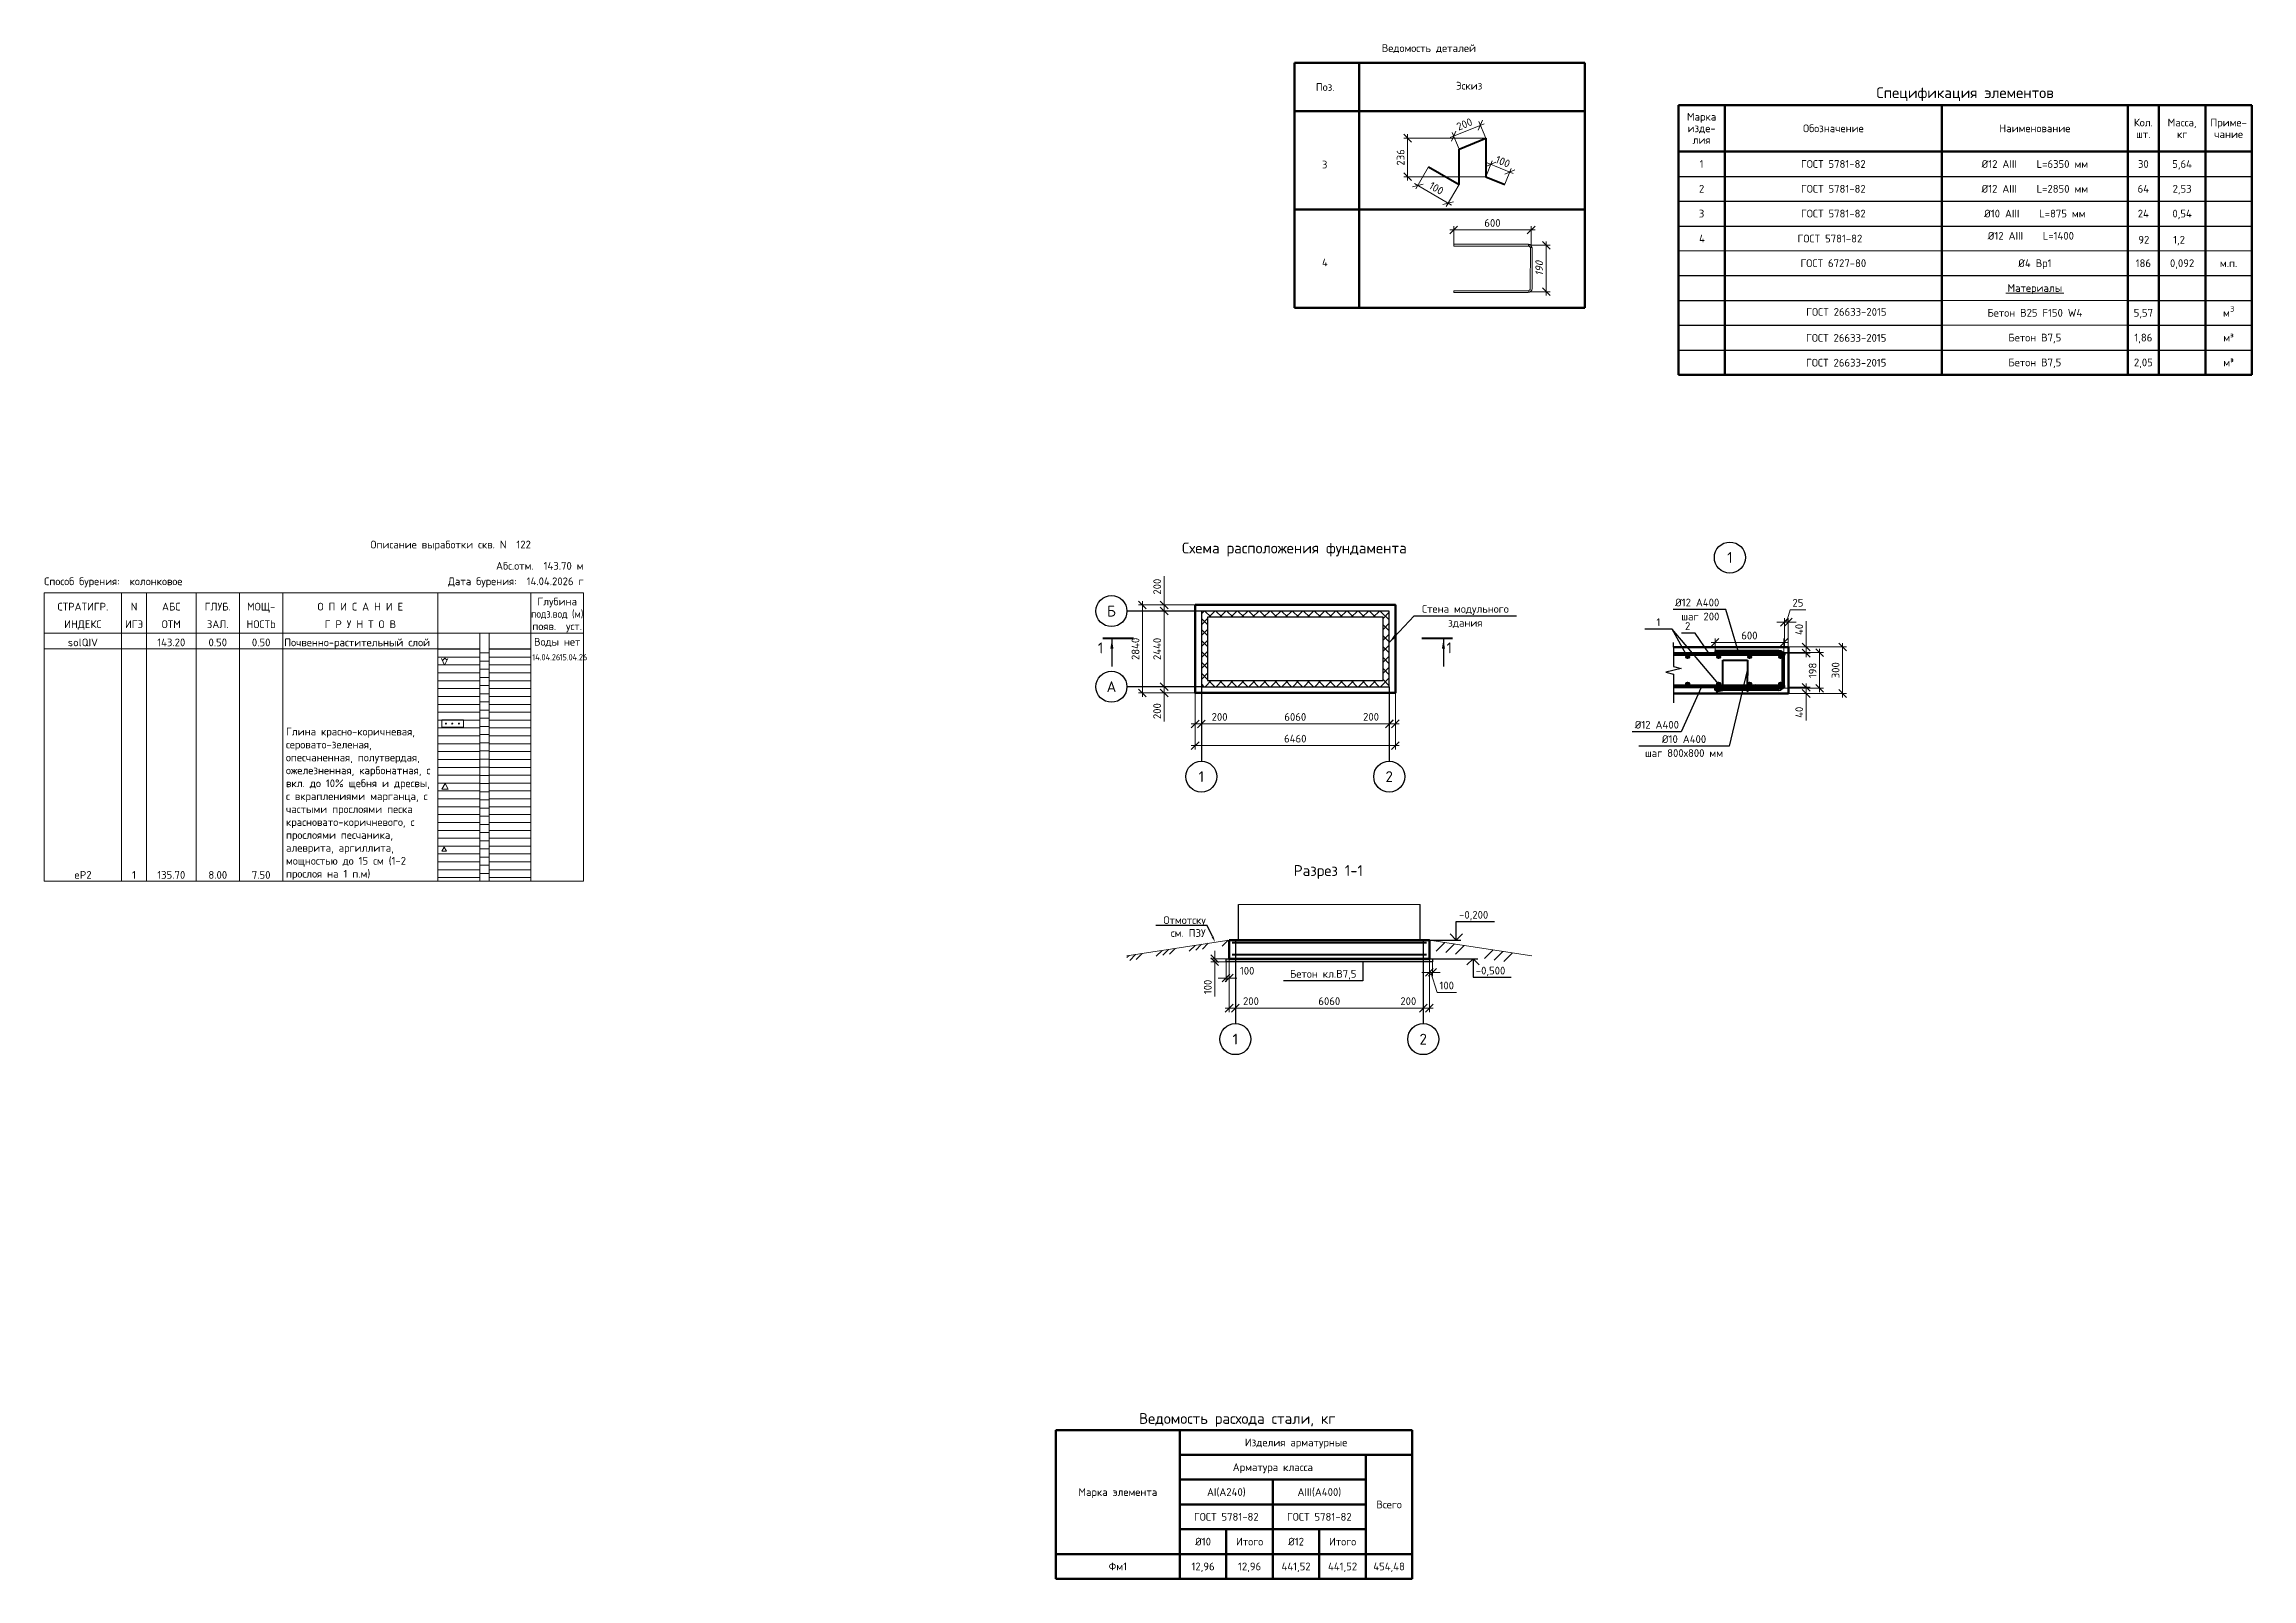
# Model space of a CAD drawing. Header units: millimetres. Extents: x 4809432 to 4960413, y -1122535 to -1055925.
# Drawn here: x 4855182 to 4926397, y -1115326 to -1065825 of the extents above; entities that cross this region are included whole.
import ezdxf
from ezdxf import colors
from ezdxf.entities.mleader import LeaderData, LeaderLine
from ezdxf.enums import TextEntityAlignment as Align
from ezdxf.math import Vec2, Vec3

# ---------------------------------------------------------------- set-up
doc = ezdxf.new("R2010")
doc.units = ezdxf.units.MM
doc.linetypes.add('ГОСТ 2.303 5', pattern=[24, 20, -1.5, 1, -1.5])
doc.layers.get('Defpoints').update_dxf_attribs({"color": 3})
for name, color, linetype in [('Skv', 7, 'Continuous'), ('Table', 7, 'Continuous'), ('СПДС_Оси', 7, 'ГОСТ 2.303 5')]:
    doc.layers.add(name, color=color, linetype=linetype)
for name, color, linetype, lineweight in [('АРМАТУРА2', 7, 'Continuous', 40), ('второстепенные', 7, 'Continuous', 25), ('выноска', 7, 'Continuous', 18), ('металл', 7, 'Continuous', 40), ('Окна', 7, 'Continuous', 15), ('основная', 7, 'Continuous', 50), ('РАЗМЕР', 7, 'Continuous', 18), ('СПДС_ВЫНОСКИ', 7, 'Continuous', 18), ('СПДС_РАЗМЕРЫ', 7, 'Continuous', 18), ('СПДС_СЕЧЕНИЯ', 7, 'Continuous', 25), ('СПДС_СИМВОЛЫ', 7, 'Continuous', 25), ('СПДС_ТАБЛИЦЫ', 7, 'Continuous', 25), ('текст', 7, 'Continuous', 20), ('тонкая', 7, 'Continuous', 20), ('Фундамент', 7, 'Continuous', 53), ('штриховка', 7, 'Continuous', 9)]:
    doc.layers.add(name, color=color, linetype=linetype, lineweight=lineweight)
doc.styles.add('ISOCPEUR', font='isocpeur.ttf')
doc.styles.add('ВНИПИТЕКСТ', font='isocpeui.ttf')
doc.styles.add('ГОСТ 2.304', font='isocpeur.ttf')
doc.dimstyles.new('СПДС$0', dxfattribs={"dimscale": 100, "dimtxt": 2.5, "dimasz": 2.5, "dimexe": 1.25, "dimexo": 0.004, "dimgap": 1, "dimtad": 1, "dimdec": 0, "dimtxsty": 'ВНИПИТЕКСТ', "dimblk": 'OBLIQUE', "dimcen": 0, "dimdle": 1.25, "dimclrd": 256, "dimclre": 256, "dimclrt": 256, "dimadec": 0, "dimazin": 2, "dimtfac": 1, "dimtdec": 0, "dimtmove": 1, "dimatfit": 3, "dimldrblk": 'NONE', "dimfxl": 1, "dimlwd": -1, "dimlwe": -1, "dimarcsym": 0})

msp = doc.modelspace()

# ---------------------------------------------------------------- texts
at = {"layer": 'СПДС_ВЫНОСКИ', "lineweight": 25, "ltscale": 100, "style": 'ГОСТ 2.304'}
for s, p in [('%%C12 А400', (4907791.1, -1083960.7)), (' шаг 200', (4907833.5, -1084410.7))]:
    msp.add_text(s, height=250, dxfattribs=at).set_placement(p)
at = {"layer": 'СПДС_ВЫНОСКИ', "lineweight": 25, "ltscale": 0.166667, "style": 'ГОСТ 2.304'}
msp.add_text('Стена модульного', height=250, dxfattribs=at).set_placement((4901026, -1084165.2), align=Align.CENTER)
msp.add_text('здания', height=250, dxfattribs=at).set_placement((4901026, -1084365.2), align=Align.TOP_CENTER)
msp.add_text('%%C10 А400', height=250, dxfattribs=at).set_placement((4907367.7, -1088366.1))
at = {"layer": 'СПДС_ВЫНОСКИ', "lineweight": 25, "ltscale": 0.083333, "style": 'ГОСТ 2.304'}
msp.add_text('Бетон кл.В7,5', height=250, dxfattribs=at).set_placement((4896441.8, -1095937.2), align=Align.CENTER)
at = {"layer": 'СПДС_СИМВОЛЫ', "linetype": 'Continuous', "lineweight": 25, "ltscale": 50, "style": 'ГОСТ 2.304'}
for s, p in [('-0,200', (4900824.9, -1094032.7)), ('-0,500', (4901364.7, -1095832.7))]:
    msp.add_text(s, height=250, dxfattribs=at).set_placement(p)
at = {"layer": 'текст', "ltscale": 25, "style": 'ГОСТ 2.304'}
for s, p in [('Ведомость деталей', (4898331.2, -1066076.4)), ('Поз.', (4896204, -1067331.9)), ('Эскиз', (4900724.3, -1067290.3)), ('3', (4896401.3, -1069835.3)), ('4', (4896401.3, -1072990))]:
    msp.add_text(s, height=250, dxfattribs=at).set_placement(p)
at = {"layer": 'текст', "linetype": 'Continuous', "ltscale": 0.166667, "style": 'ГОСТ 2.304'}
for s, height, p in [('Спецификация элементов', 350, (4917147.3, -1067390.2)), ('Марка', 250, (4908647.3, -1068165.2)), ('изде-', 250, (4908647.3, -1068540.2)), ('лия', 250, (4908647.3, -1068915.2)), ('Обозначение', 250, (4912897.3, -1068540.2)), ('Наименование', 250, (4919397.3, -1068540.2)), ('Кол.', 250, (4922897.3, -1068352.7)), ('шт.', 250, (4922897.3, -1068727.7)), ('Масса,', 250, (4924147.3, -1068352.7)), ('кг', 250, (4924147.3, -1068727.7)), ('Приме-', 250, (4925647.3, -1068352.7)), ('чание', 250, (4925647.3, -1068727.7)), ('1', 250, (4908647.3, -1069690.2)), ('ГОСТ 5781-82', 250, (4912897.3, -1069690.2)), ('%%C12 АIII    L=6350 мм', 250, (4919397.3, -1069690.2)), ('30', 250, (4922897.3, -1069690.2)), ('5,64', 250, (4924147.3, -1069690.2)), ('2', 250, (4908647.3, -1070490.2)), ('ГОСТ 5781-82', 250, (4912897.3, -1070490.2)), ('%%C12 АIII    L=2850 мм', 250, (4919397.3, -1070490.2)), ('64', 250, (4922897.3, -1070490.2)), ('2,53', 250, (4924147.3, -1070490.2)), ('3', 250, (4908647.3, -1071290.2)), ('ГОСТ 5781-82', 250, (4912897.3, -1071290.2)), ('%%C10 АIII    L=875 мм', 250, (4919397.3, -1071290.2)), ('24', 250, (4922897.3, -1071290.2)), ('0,54', 250, (4924147.3, -1071290.2)), ('ГОСТ 6727-80', 250, (4912897.3, -1072890.2)), ('%%C4 Вр1', 250, (4919397.3, -1072890.2)), ('186', 250, (4922897.3, -1072890.2)), ('0,092', 250, (4924147.3, -1072890.2)), ('м.п.', 250, (4925647.3, -1072890.2)), ('Материалы', 250, (4919397.3, -1073690.2)), ('Бетон В25 F150 W4', 250, (4919397.3, -1074490.2)), ('5,57', 250, (4922897.3, -1074490.2)), ('м', 250, (4925579.4, -1074490.2)), ('3', 175, (4925767.3, -1074365.2)), ('Бетон В7,5', 250, (4919397.3, -1075290.2)), ('1,86', 250, (4922897.3, -1075290.2)), ('м³', 250, (4925647.3, -1075290.2)), ('Бетон В7,5', 250, (4919397.3, -1076090.2)), ('2,05', 250, (4922897.3, -1076090.2)), ('м³', 250, (4925647.3, -1076090.2))]:
    msp.add_text(s, height=height, dxfattribs=at).set_placement(p, align=Align.MIDDLE_CENTER)
at = {"layer": 'текст', "linetype": 'Continuous', "style": 'ГОСТ 2.304'}
for s, p in [('4', (4908566.2, -1072220.8)), ('ГОСТ 5781-82', (4911744.1, -1072220.8))]:
    msp.add_text(s, height=250, dxfattribs=at).set_placement(p)
at = {"layer": 'текст', "linetype": 'Continuous', "ltscale": 0.166667, "style": 'ГОСТ 2.304'}
msp.add_text('%%C12 AIII    L=1400', height=250, dxfattribs=at).set_placement((4919268.5, -1072131.2), align=Align.CENTER)
for s, p in [('92', (4922735.1, -1072258.9)), ('1,2', (4923858, -1072258.9))]:
    msp.add_text(s, height=250, dxfattribs=at).set_placement(p)
at = {"layer": 'текст', "ltscale": 0.166667, "style": 'ГОСТ 2.304'}
for s, height, p in [('ГОСТ 26633-2015', 250, (4913317.2, -1074462.3)), ('ГОСТ 26633-2015', 250, (4913312.8, -1075299.5)), ('ГОСТ 26633-2015', 250, (4913312.8, -1076099.5)), ('Б', 350, (4889611.1, -1084111)), ('А', 350, (4889611.1, -1086551)), ('1', 350, (4892511.1, -1089451)), ('2', 350, (4898571.1, -1089451)), ('Разрез 1-1', 350, (4896608.3, -1092480)), ('1', 350, (4893608.3, -1097918.9)), ('2', 350, (4899668.3, -1097918.9))]:
    msp.add_text(s, height=height, dxfattribs=at).set_placement(p, align=Align.MIDDLE_CENTER)
at = {"layer": 'текст', "style": 'ISOCPEUR'}
for s, p in [('Описание выработки скв. N  122', (4870882.4, -1082090.9)), ('Дата бурения:  14.04.2026 г', (4872582.4, -1083276.3)), ('Абс.отм.  143.70 м', (4872582.4, -1082776.3))]:
    msp.add_text(s, height=250, dxfattribs=at).set_placement(p, align=Align.RIGHT)
at = {"layer": 'текст', "ltscale": 25, "style": 'ГОСТ 2.304'}
msp.add_text('Схема расположения фундамента', height=350, dxfattribs=at).set_placement((4895511.1, -1081901.8), align=Align.TOP_CENTER)
at = {"layer": 'текст', "ltscale": 100, "style": 'ГОСТ 2.304'}
for s, height, p in [('1', 350, (4909558.7, -1082383.8)), ('Ведомость расхода стали, кг', 350, (4893667.1, -1110154)), ('Изделия арматурные', 250, (4895566.3, -1110926.5)), ('Арматура класса', 250, (4894816.3, -1111726.5)), ('АI(A240)', 250, (4893316.3, -1112526.5)), ('AIII(A400)', 250, (4896316.3, -1112526.5)), ('Марка элемента', 250, (4889816.3, -1112526.5)), ('Всего', 250, (4898566.3, -1112926.5)), ('ГОСТ 5781-82', 250, (4893316.3, -1113326.5)), ('ГОСТ 5781-82', 250, (4896316.3, -1113326.5)), ('%%C10', 250, (4892566.3, -1114126.5)), ('Итого', 250, (4894066.3, -1114126.5)), ('%%C12', 250, (4895566.3, -1114126.5)), ('Итого', 250, (4897066.3, -1114126.5)), ('Фм1', 250, (4889816.3, -1114926.5)), ('12,96', 250, (4892566.3, -1114926.5)), ('12,96', 250, (4894066.3, -1114926.5)), ('441,52', 250, (4895566.3, -1114926.5)), ('441,52', 250, (4897066.3, -1114926.5)), ('454,48', 250, (4898566.3, -1114926.5))]:
    msp.add_text(s, height=height, dxfattribs=at).set_placement(p, align=Align.MIDDLE_CENTER)
at = {"layer": 'текст', "style": 'ISOCPEUR'}
for s, p in [('Способ бурения:  колонковое', (4855182.4, -1083276.3)), ('Почвенно-растительный слой', (4862926.5, -1085246.3))]:
    msp.add_text(s, height=250, dxfattribs=at).set_placement(p)
for s, p in [('СТРАТИГР.', (4856432.4, -1084092.9)), ('N', (4858082.4, -1084092.9)), ('АБС', (4859282.4, -1084092.9)), ('ГЛУБ.', (4860782.4, -1084092.9)), ('МОЩ-', (4862182.4, -1084092.9)), ('О П И С А Н И Е', (4865382.4, -1084092.9)), ('Глубина', (4871732.4, -1083926.3)), ('ИНДЕКС', (4856432.4, -1084659.6)), ('ИГЭ', (4858082.4, -1084659.6)), ('ОТМ', (4859282.4, -1084659.6)), ('ЗАЛ.', (4860782.4, -1084659.6)), ('НОСТЬ', (4862182.4, -1084659.6)), ('Г Р У Н Т О В', (4865382.4, -1084659.6)), ('появ.  уст.', (4871732.4, -1084726.3)), ('solQIV', (4856432.4, -1085246.3)), ('143.20', (4859282.4, -1085246.3)), ('0.50', (4860782.4, -1085246.3)), ('0.50', (4862182.4, -1085246.3)), ('Воды нет', (4871732.4, -1085226.3)), ('eP2', (4856432.4, -1092746.3)), ('1', (4858082.4, -1092746.3)), ('135.70', (4859282.4, -1092746.3)), ('8.00', (4860782.4, -1092746.3)), ('7.50', (4862182.4, -1092746.3))]:
    msp.add_text(s, height=250, dxfattribs=at).set_placement(p, align=Align.CENTER)
at = {"layer": 'текст', "style": 'ISOCPEUR', "width": 0.9}
msp.add_text('подз.вод (м)', height=250, dxfattribs=at).set_placement((4871732.4, -1084326.3), align=Align.CENTER)
at = {"layer": 'текст', "ltscale": 0.166667, "style": 'ГОСТ 2.304'}
for p in [(4889174.4, -1085473.2), (4900419.4, -1085473.2)]:
    msp.add_text('1', height=350, dxfattribs=at).set_placement(p)
at = {"layer": 'текст', "style": 'ISOCPEUR', "width": 0.8}
for s, p in [('14.04.26', (4870927.4, -1085699.8)), ('15.04.26', (4871804.9, -1085699.5))]:
    msp.add_text(s, height=200, dxfattribs=at).set_placement(p)
at = {"layer": 'текст', "insert": (4862982.4, -1092776.3), "char_height": 250, "width": 4900, "attachment_point": 7, "style": 'ГОСТ 2.304'}
msp.add_mtext('Глина красно-коричневая, серовато-зеленая, опесчаненная, полутвердая, ожелезненная, карбонатная, с вкл. до 10% щебня и дресвы, с вкраплениями марганца, с частыми прослоями песка красновато-коричневого, с прослоями песчаника, алеврита, аргиллита, мощностью до 15 см (1-2 прослоя на 1 п.м)', dxfattribs=at)

# ---------------------------------------------------------------- blocks, each defined once
blk = doc.blocks.new('_Oblique')
at = {"color": 0, "linetype": 'ByBlock', "lineweight": -2}
blk.add_line((-0.5, -0.5), (0.5, 0.5), dxfattribs=at)
blk = doc.blocks.new('*D13')
at = {"layer": 'Defpoints', "color": 0, "transparency": 16777216}
for p in [(236, 36), (236, -4), (351, -4)]:
    blk.add_point(p, dxfattribs=at)
at = {"layer": 'СПДС_РАЗМЕРЫ', "transparency": 16777216}
for p, q in [((236, 36), (376, 36)), ((351, 61), (351, -29)), ((236, -4), (376, -4)), ((351, -178), (351, -4))]:
    blk.add_line(p, q, dxfattribs=at)
at = {"layer": 'СПДС_РАЗМЕРЫ', "transparency": 16777216, "xscale": 50, "yscale": 50, "zscale": 50}
for p, rotation in [((351, 36), 90), ((351, -4), 270)]:
    blk.add_blockref('_Oblique', p, dxfattribs=dict(at, rotation=rotation))
at = {"layer": 'СПДС_РАЗМЕРЫ', "transparency": 16777216, "insert": (306, -125), "char_height": 50, "attachment_point": 5, "rotation": 90, "style": 'ГОСТ 2.304'}
blk.add_mtext('40', dxfattribs=at)
blk = doc.blocks.new('_NONE')
blk = doc.blocks.new('*D14')
at = {"layer": 'Defpoints', "color": 0, "transparency": 16777216}
for p in [(236, 296), (351, 296), (211, 256)]:
    blk.add_point(p, dxfattribs=at)
at = {"layer": 'СПДС_РАЗМЕРЫ', "transparency": 16777216}
for p, q in [((351, 462), (351, 296)), ((236, 296), (376, 296)), ((351, 231), (351, 321)), ((211, 256), (376, 256))]:
    blk.add_line(p, q, dxfattribs=at)
at = {"layer": 'СПДС_РАЗМЕРЫ', "transparency": 16777216, "xscale": 50, "yscale": 50, "zscale": 50}
for p, rotation in [((351, 296), 90), ((351, 256), 270)]:
    blk.add_blockref('_Oblique', p, dxfattribs=dict(at, rotation=rotation))
at = {"layer": 'СПДС_РАЗМЕРЫ', "transparency": 16777216, "insert": (306, 409), "char_height": 50, "attachment_point": 5, "rotation": 90, "style": 'ГОСТ 2.304'}
blk.add_mtext('40', dxfattribs=at)
blk = doc.blocks.new('*D15')
at = {"layer": 'Defpoints', "color": 0, "transparency": 16777216}
for p in [(211, 456), (211, 296), (236, 296)]:
    blk.add_point(p, dxfattribs=at)
at = {"layer": 'СПДС_РАЗМЕРЫ', "transparency": 16777216}
for p, q in [((211, 456), (161, 456)), ((211, 296), (211, 481)), ((236, 456), (211, 456)), ((236, 456), (211, 456)), ((224, 456), (248, 536)), ((236, 296), (236, 481)), ((236, 456), (286, 456)), ((248, 536), (348, 536))]:
    blk.add_line(p, q, dxfattribs=at)
at = {"layer": 'СПДС_РАЗМЕРЫ', "transparency": 16777216, "xscale": 50, "yscale": 50, "zscale": 50}
blk.add_blockref('_Oblique', (211, 456), dxfattribs=at)
at = {"layer": 'СПДС_РАЗМЕРЫ', "transparency": 16777216, "xscale": 50, "yscale": 50, "zscale": 50, "rotation": 180}
blk.add_blockref('_Oblique', (236, 456), dxfattribs=at)
at = {"layer": 'СПДС_РАЗМЕРЫ', "transparency": 16777216, "insert": (298, 581), "char_height": 50, "attachment_point": 5, "style": 'ГОСТ 2.304'}
blk.add_mtext('25', dxfattribs=at)
blk = doc.blocks.new('*D16')
at = {"layer": 'Defpoints', "color": 0, "linetype": 'Continuous', "ltscale": 0.083333, "transparency": 16777216}
for p in [(236, 296), (236, -4), (586, -4)]:
    blk.add_point(p, dxfattribs=at)
at = {"layer": 'СПДС_РАЗМЕРЫ', "linetype": 'Continuous', "ltscale": 0.083333, "transparency": 16777216}
for p, q in [((236, 296), (611, 296)), ((586, 321), (586, -29)), ((236, -4), (611, -4))]:
    blk.add_line(p, q, dxfattribs=at)
at = {"layer": 'СПДС_РАЗМЕРЫ', "linetype": 'Continuous', "ltscale": 0.083333, "transparency": 16777216, "xscale": 50, "yscale": 50, "zscale": 50}
for p, rotation in [((586, 296), 90), ((586, -4), 270)]:
    blk.add_blockref('_Oblique', p, dxfattribs=dict(at, rotation=rotation))
at = {"layer": 'СПДС_РАЗМЕРЫ', "linetype": 'Continuous', "ltscale": 0.083333, "transparency": 16777216, "insert": (541, 146), "char_height": 50, "attachment_point": 5, "rotation": 90, "style": 'ГОСТ 2.304'}
blk.add_mtext('300', dxfattribs=at)
blk = doc.blocks.new('*D17')
at = {"layer": 'Defpoints', "color": 0, "ltscale": 0.083333, "transparency": 16777216}
for p in [(208, 325), (-237, 266), (208, 179)]:
    blk.add_point(p, dxfattribs=at)
at = {"layer": 'СПДС_РАЗМЕРЫ', "ltscale": 0.083333, "transparency": 16777216}
for p, q in [((-262, 325), (233, 325)), ((-237, 266), (-237, 350)), ((208, 179), (208, 350))]:
    blk.add_line(p, q, dxfattribs=at)
at = {"layer": 'СПДС_РАЗМЕРЫ', "ltscale": 0.083333, "transparency": 16777216, "xscale": 50, "yscale": 50, "zscale": 50, "rotation": 180}
blk.add_blockref('_Oblique', (-237, 325), dxfattribs=at)
at = {"layer": 'СПДС_РАЗМЕРЫ', "ltscale": 0.083333, "transparency": 16777216, "xscale": 50, "yscale": 50, "zscale": 50}
blk.add_blockref('_Oblique', (208, 325), dxfattribs=at)
at = {"layer": 'СПДС_РАЗМЕРЫ', "ltscale": 0.083333, "transparency": 16777216, "insert": (-15, 370), "char_height": 50, "attachment_point": 5, "style": 'ГОСТ 2.304'}
blk.add_mtext('600', dxfattribs=at)
blk = doc.blocks.new('*D18')
at = {"layer": 'Defpoints', "color": 0, "transparency": 16777216}
for p in [(87, 260), (87, 30), (438, 30)]:
    blk.add_point(p, dxfattribs=at)
at = {"layer": 'СПДС_РАЗМЕРЫ', "transparency": 16777216}
for p, q in [((438, 285), (438, 5)), ((87, 260), (463, 260)), ((87, 30), (463, 30))]:
    blk.add_line(p, q, dxfattribs=at)
at = {"layer": 'СПДС_РАЗМЕРЫ', "transparency": 16777216, "xscale": 50, "yscale": 50, "zscale": 50}
for p, rotation in [((438, 260), 90), ((438, 30), 270)]:
    blk.add_blockref('_Oblique', p, dxfattribs=dict(at, rotation=rotation))
at = {"layer": 'СПДС_РАЗМЕРЫ', "transparency": 16777216, "insert": (393, 145), "char_height": 50, "attachment_point": 5, "rotation": 90, "style": 'ГОСТ 2.304'}
blk.add_mtext('198', dxfattribs=at)
blk = doc.blocks.new('*D3')
at = {"layer": 'Defpoints', "color": 0, "linetype": 'Continuous', "ltscale": 0.166667, "transparency": 16777216}
for p in [(4893408, -1095543), (4893608, -1096568), (4893608, -1096919)]:
    blk.add_point(p, dxfattribs=at)
at = {"layer": 'СПДС_РАЗМЕРЫ', "linetype": 'Continuous', "ltscale": 0.166667, "transparency": 16777216}
for p, q in [((4893408, -1095543), (4893408, -1097044)), ((4893608, -1096568), (4893608, -1097044)), ((4893283, -1096919), (4893733, -1096919))]:
    blk.add_line(p, q, dxfattribs=at)
at = {"layer": 'СПДС_РАЗМЕРЫ', "linetype": 'Continuous', "ltscale": 0.166667, "transparency": 16777216, "xscale": 250, "yscale": 250, "zscale": 250, "rotation": 180}
blk.add_blockref('_Oblique', (4893408, -1096919), dxfattribs=at)
at = {"layer": 'СПДС_РАЗМЕРЫ', "linetype": 'Continuous', "ltscale": 0.166667, "transparency": 16777216, "xscale": 250, "yscale": 250, "zscale": 250}
blk.add_blockref('_Oblique', (4893608, -1096919), dxfattribs=at)
at = {"layer": 'СПДС_РАЗМЕРЫ', "linetype": 'Continuous', "ltscale": 0.166667, "transparency": 16777216, "insert": (4894111, -1096694), "char_height": 250, "attachment_point": 5, "style": 'ISOCPEUR'}
blk.add_mtext('200', dxfattribs=at)
blk = doc.blocks.new('*D4')
at = {"layer": 'Defpoints', "color": 0, "linetype": 'Continuous', "ltscale": 0.166667, "transparency": 16777216}
for p in [(4893608, -1096568), (4899668, -1096309), (4899668, -1096919)]:
    blk.add_point(p, dxfattribs=at)
at = {"layer": 'СПДС_РАЗМЕРЫ', "linetype": 'Continuous', "ltscale": 0.166667, "transparency": 16777216}
for p, q in [((4893608, -1096568), (4893608, -1097044)), ((4899668, -1096309), (4899668, -1097044)), ((4893483, -1096919), (4899793, -1096919))]:
    blk.add_line(p, q, dxfattribs=at)
at = {"layer": 'СПДС_РАЗМЕРЫ', "linetype": 'Continuous', "ltscale": 0.166667, "transparency": 16777216, "xscale": 250, "yscale": 250, "zscale": 250, "rotation": 180}
blk.add_blockref('_Oblique', (4893608, -1096919), dxfattribs=at)
at = {"layer": 'СПДС_РАЗМЕРЫ', "linetype": 'Continuous', "ltscale": 0.166667, "transparency": 16777216, "xscale": 250, "yscale": 250, "zscale": 250}
blk.add_blockref('_Oblique', (4899668, -1096919), dxfattribs=at)
at = {"layer": 'СПДС_РАЗМЕРЫ', "linetype": 'Continuous', "ltscale": 0.166667, "transparency": 16777216, "insert": (4896638, -1096694), "char_height": 250, "attachment_point": 5, "style": 'ISOCPEUR'}
blk.add_mtext('6060', dxfattribs=at)
blk = doc.blocks.new('*D5')
at = {"layer": 'Defpoints', "color": 0, "linetype": 'Continuous', "ltscale": 0.166667, "transparency": 16777216}
for p in [(4899868, -1095543), (4899668, -1096309), (4899868, -1096919)]:
    blk.add_point(p, dxfattribs=at)
at = {"layer": 'СПДС_РАЗМЕРЫ', "linetype": 'Continuous', "ltscale": 0.166667, "transparency": 16777216}
for p, q in [((4899868, -1095543), (4899868, -1097044)), ((4899668, -1096309), (4899668, -1097044)), ((4899543, -1096919), (4899993, -1096919))]:
    blk.add_line(p, q, dxfattribs=at)
at = {"layer": 'СПДС_РАЗМЕРЫ', "linetype": 'Continuous', "ltscale": 0.166667, "transparency": 16777216, "xscale": 250, "yscale": 250, "zscale": 250, "rotation": 180}
blk.add_blockref('_Oblique', (4899668, -1096919), dxfattribs=at)
at = {"layer": 'СПДС_РАЗМЕРЫ', "linetype": 'Continuous', "ltscale": 0.166667, "transparency": 16777216, "xscale": 250, "yscale": 250, "zscale": 250}
blk.add_blockref('_Oblique', (4899868, -1096919), dxfattribs=at)
at = {"layer": 'СПДС_РАЗМЕРЫ', "linetype": 'Continuous', "ltscale": 0.166667, "transparency": 16777216, "insert": (4899187, -1096694), "char_height": 250, "attachment_point": 5, "style": 'ISOCPEUR'}
blk.add_mtext('200', dxfattribs=at)
blk = doc.blocks.new('*D6')
at = {"layer": 'Defpoints', "color": 0, "transparency": 16777216}
for p in [(4899841, -1069779), (4900822, -1070347), (4900472, -1070952)]:
    blk.add_point(p, dxfattribs=at)
at = {"layer": 'СПДС_РАЗМЕРЫ', "transparency": 16777216}
for p, q in [((4899383, -1070322), (4900580, -1071015)), ((4899841, -1069779), (4899428, -1070493)), ((4900822, -1070347), (4900409, -1071061))]:
    blk.add_line(p, q, dxfattribs=at)
at = {"layer": 'СПДС_РАЗМЕРЫ', "transparency": 16777216, "xscale": 250, "yscale": 250, "zscale": 250}
for p, rotation in [((4899491, -1070384), 149.9314171593441), ((4900472, -1070952), 329.9314171593441)]:
    blk.add_blockref('_Oblique', p, dxfattribs=dict(at, rotation=rotation))
at = {"layer": 'СПДС_РАЗМЕРЫ', "transparency": 16777216, "insert": (4900094, -1070474), "char_height": 250, "attachment_point": 5, "rotation": 329.93142, "style": 'ISOCPEUR'}
blk.add_mtext('100', dxfattribs=at)
blk = doc.blocks.new('*D7')
at = {"layer": 'Defpoints', "color": 0, "transparency": 16777216}
for p in [(4901685, -1070100), (4902297, -1070347), (4902458, -1069947)]:
    blk.add_point(p, dxfattribs=at)
at = {"layer": 'СПДС_РАЗМЕРЫ', "transparency": 16777216}
for p, q in [((4901685, -1070099), (4901893, -1069584)), ((4901730, -1069653), (4902574, -1069993)), ((4902297, -1070346), (4902505, -1069831))]:
    blk.add_line(p, q, dxfattribs=at)
at = {"layer": 'СПДС_РАЗМЕРЫ', "transparency": 16777216, "xscale": 250, "yscale": 250, "zscale": 250}
for p, rotation in [((4901846, -1069700), 158.0341441481995), ((4902458, -1069947), 338.0341441481995)]:
    blk.add_blockref('_Oblique', p, dxfattribs=dict(at, rotation=rotation))
at = {"layer": 'СПДС_РАЗМЕРЫ', "transparency": 16777216, "insert": (4902236, -1069615), "char_height": 250, "attachment_point": 5, "rotation": 338.03414, "style": 'ISOCPEUR'}
blk.add_mtext('100', dxfattribs=at)
blk = doc.blocks.new('*D8')
at = {"layer": 'Defpoints', "color": 0, "transparency": 16777216}
for p in [(4901513, -1068438), (4901685, -1068857), (4900822, -1069211)]:
    blk.add_point(p, dxfattribs=at)
at = {"layer": 'СПДС_РАЗМЕРЫ', "transparency": 16777216}
for p, q in [((4900535, -1068839), (4901629, -1068390)), ((4900822, -1069210), (4900603, -1068676)), ((4901685, -1068856), (4901466, -1068322))]:
    blk.add_line(p, q, dxfattribs=at)
at = {"layer": 'СПДС_РАЗМЕРЫ', "transparency": 16777216, "xscale": 250, "yscale": 250, "zscale": 250}
for p, rotation in [((4900651, -1068792), 202.3173039450723), ((4901513, -1068438), 22.31730394507235)]:
    blk.add_blockref('_Oblique', p, dxfattribs=dict(at, rotation=rotation))
at = {"layer": 'СПДС_РАЗМЕРЫ', "transparency": 16777216, "insert": (4900996, -1068407), "char_height": 250, "attachment_point": 5, "rotation": 22.3173, "style": 'ISOCPEUR'}
blk.add_mtext('200', dxfattribs=at)
blk = doc.blocks.new('*D9')
at = {"layer": 'Defpoints', "color": 0, "transparency": 16777216}
for p in [(4901685, -1068857), (4899164, -1070100), (4901685, -1070100)]:
    blk.add_point(p, dxfattribs=at)
at = {"layer": 'СПДС_РАЗМЕРЫ', "transparency": 16777216}
for p, q in [((4901685, -1068857), (4899039, -1068857)), ((4899164, -1068732), (4899164, -1070225)), ((4901685, -1070100), (4899039, -1070100))]:
    blk.add_line(p, q, dxfattribs=at)
at = {"layer": 'СПДС_РАЗМЕРЫ', "transparency": 16777216, "xscale": 250, "yscale": 250, "zscale": 250}
for p, rotation in [((4899164, -1068857), 90), ((4899164, -1070100), 270)]:
    blk.add_blockref('_Oblique', p, dxfattribs=dict(at, rotation=rotation))
at = {"layer": 'СПДС_РАЗМЕРЫ', "transparency": 16777216, "insert": (4898939, -1069478), "char_height": 250, "attachment_point": 5, "rotation": 90, "style": 'ISOCPEUR'}
blk.add_mtext('236', dxfattribs=at)
blk = doc.blocks.new('*D10')
at = {"layer": 'Defpoints', "color": 0, "ltscale": 100, "transparency": 16777216}
for p in [(4900652, -1071817), (4900652, -1072312), (4903150, -1072399)]:
    blk.add_point(p, dxfattribs=at)
at = {"layer": 'РАЗМЕР', "ltscale": 100, "transparency": 16777216}
for p, q in [((4900652, -1072311), (4900652, -1071692)), ((4903150, -1072398), (4903150, -1071692)), ((4903275, -1071817), (4900527, -1071817))]:
    blk.add_line(p, q, dxfattribs=at)
at = {"layer": 'РАЗМЕР', "ltscale": 100, "transparency": 16777216, "xscale": 250, "yscale": 250, "zscale": 250, "rotation": 180}
blk.add_blockref('_Oblique', (4900652, -1071817), dxfattribs=at)
at = {"layer": 'РАЗМЕР', "ltscale": 100, "transparency": 16777216, "xscale": 250, "yscale": 250, "zscale": 250}
blk.add_blockref('_Oblique', (4903150, -1071817), dxfattribs=at)
at = {"layer": 'РАЗМЕР', "ltscale": 100, "transparency": 16777216, "insert": (4901901, -1071592), "char_height": 250, "attachment_point": 5, "style": 'ГОСТ 2.304', "bg_fill": 3, "box_fill_scale": 1.1, "bg_fill_color": 9, "bg_fill_true_color": 13158600, "bg_fill_transparency": 0}
blk.add_mtext('\\A1;600', dxfattribs=at)
blk = doc.blocks.new('*D11')
at = {"layer": 'Defpoints', "color": 0, "ltscale": 100, "transparency": 16777216}
for p in [(4903052, -1072311), (4903052, -1073810), (4903636, -1073810)]:
    blk.add_point(p, dxfattribs=at)
at = {"layer": 'РАЗМЕР', "ltscale": 100, "transparency": 16777216}
for p, q in [((4903053, -1072311), (4903761, -1072311)), ((4903636, -1072186), (4903636, -1073935)), ((4903053, -1073810), (4903761, -1073810))]:
    blk.add_line(p, q, dxfattribs=at)
at = {"layer": 'РАЗМЕР', "ltscale": 100, "transparency": 16777216, "xscale": 250, "yscale": 250, "zscale": 250}
for p, rotation in [((4903636, -1072311), 90), ((4903636, -1073810), 270)]:
    blk.add_blockref('_Oblique', p, dxfattribs=dict(at, rotation=rotation))
at = {"layer": 'РАЗМЕР', "ltscale": 100, "transparency": 16777216, "insert": (4903411, -1073061), "char_height": 250, "attachment_point": 5, "rotation": 90, "style": 'ВНИПИТЕКСТ', "bg_fill": 3, "box_fill_scale": 1.1, "bg_fill_color": 9, "bg_fill_true_color": 13158600, "bg_fill_transparency": 0}
blk.add_mtext('190', dxfattribs=at)
blk = doc.blocks.new('*D20')
at = {"layer": 'Defpoints', "color": 0, "linetype": 'Continuous', "ltscale": 0.166667, "transparency": 16777216}
for p in [(4892943, -1095423), (4893308, -1095323), (4893308, -1095423)]:
    blk.add_point(p, dxfattribs=at)
at = {"layer": 'СПДС_РАЗМЕРЫ', "linetype": 'Continuous', "ltscale": 0.166667, "transparency": 16777216}
for p, q in [((4892943, -1095323), (4892943, -1095073)), ((4893308, -1095323), (4892818, -1095323)), ((4893308, -1095423), (4892818, -1095423)), ((4892943, -1095323), (4892943, -1095423)), ((4892943, -1095423), (4892943, -1096548))]:
    blk.add_line(p, q, dxfattribs=at)
at = {"layer": 'СПДС_РАЗМЕРЫ', "linetype": 'Continuous', "ltscale": 0.166667, "transparency": 16777216, "xscale": 250, "yscale": 250, "zscale": 250}
for p, rotation in [((4892943, -1095323), 270), ((4892943, -1095423), 90)]:
    blk.add_blockref('_Oblique', p, dxfattribs=dict(at, rotation=rotation))
at = {"layer": 'СПДС_РАЗМЕРЫ', "linetype": 'Continuous', "ltscale": 0.166667, "transparency": 16777216, "insert": (4892718, -1096235), "char_height": 250, "attachment_point": 5, "rotation": 90, "style": 'ISOCPEUR'}
blk.add_mtext('100', dxfattribs=at)
blk = doc.blocks.new('*D21')
at = {"layer": 'Defpoints', "color": 0, "linetype": 'Continuous', "ltscale": 0.166667, "transparency": 16777216}
for p in [(4893308, -1095423), (4893408, -1095323), (4893408, -1095950)]:
    blk.add_point(p, dxfattribs=at)
at = {"layer": 'СПДС_РАЗМЕРЫ', "linetype": 'Continuous', "ltscale": 0.166667, "transparency": 16777216}
for p, q in [((4893308, -1095950), (4893058, -1095950)), ((4893308, -1095423), (4893308, -1096075)), ((4893308, -1095950), (4893408, -1095950)), ((4893408, -1095323), (4893408, -1096075)), ((4893408, -1095950), (4893658, -1095950))]:
    blk.add_line(p, q, dxfattribs=at)
at = {"layer": 'СПДС_РАЗМЕРЫ', "linetype": 'Continuous', "ltscale": 0.166667, "transparency": 16777216, "xscale": 250, "yscale": 250, "zscale": 250}
blk.add_blockref('_Oblique', (4893308, -1095950), dxfattribs=at)
at = {"layer": 'СПДС_РАЗМЕРЫ', "linetype": 'Continuous', "ltscale": 0.166667, "transparency": 16777216, "xscale": 250, "yscale": 250, "zscale": 250, "rotation": 180}
blk.add_blockref('_Oblique', (4893408, -1095950), dxfattribs=at)
at = {"layer": 'СПДС_РАЗМЕРЫ', "linetype": 'Continuous', "ltscale": 0.166667, "transparency": 16777216, "insert": (4893988, -1095712), "char_height": 250, "attachment_point": 5, "style": 'ISOCPEUR'}
blk.add_mtext('100', dxfattribs=at)
blk = doc.blocks.new('*D22')
at = {"layer": 'Defpoints', "color": 0, "linetype": 'Continuous', "ltscale": 0.166667, "transparency": 16777216}
for p in [(4899868, -1095323), (4899968, -1095323), (4899968, -1095764)]:
    blk.add_point(p, dxfattribs=at)
at = {"layer": 'СПДС_РАЗМЕРЫ', "linetype": 'Continuous', "ltscale": 0.166667, "transparency": 16777216}
for p, q in [((4899868, -1095764), (4899618, -1095764)), ((4899868, -1095323), (4899868, -1095889)), ((4899868, -1095764), (4899968, -1095764)), ((4899868, -1095764), (4899968, -1095764)), ((4899918, -1095764), (4900113, -1096414)), ((4899968, -1095323), (4899968, -1095889)), ((4899968, -1095764), (4900218, -1095764)), ((4900113, -1096414), (4900738, -1096414))]:
    blk.add_line(p, q, dxfattribs=at)
at = {"layer": 'СПДС_РАЗМЕРЫ', "linetype": 'Continuous', "ltscale": 0.166667, "transparency": 16777216, "xscale": 250, "yscale": 250, "zscale": 250}
blk.add_blockref('_Oblique', (4899868, -1095764), dxfattribs=at)
at = {"layer": 'СПДС_РАЗМЕРЫ', "linetype": 'Continuous', "ltscale": 0.166667, "transparency": 16777216, "xscale": 250, "yscale": 250, "zscale": 250, "rotation": 180}
blk.add_blockref('_Oblique', (4899968, -1095764), dxfattribs=at)
at = {"layer": 'СПДС_РАЗМЕРЫ', "linetype": 'Continuous', "ltscale": 0.166667, "transparency": 16777216, "insert": (4900426, -1096189), "char_height": 250, "attachment_point": 5, "style": 'ISOCPEUR'}
blk.add_mtext('100', dxfattribs=at)
blk = doc.blocks.new('*D24')
at = {"layer": 'Defpoints', "color": 0, "linetype": 'Continuous', "ltscale": 0.166667, "transparency": 16777216}
for p in [(4892311, -1086751), (4898771, -1086751), (4898771, -1088451)]:
    blk.add_point(p, dxfattribs=at)
at = {"layer": 'СПДС_РАЗМЕРЫ', "linetype": 'Continuous', "ltscale": 0.166667, "transparency": 16777216}
for p, q in [((4892311, -1086751), (4892311, -1088576)), ((4898771, -1086751), (4898771, -1088576)), ((4892186, -1088451), (4898896, -1088451))]:
    blk.add_line(p, q, dxfattribs=at)
at = {"layer": 'СПДС_РАЗМЕРЫ', "linetype": 'Continuous', "ltscale": 0.166667, "transparency": 16777216, "xscale": 250, "yscale": 250, "zscale": 250, "rotation": 180}
blk.add_blockref('_Oblique', (4892311, -1088451), dxfattribs=at)
at = {"layer": 'СПДС_РАЗМЕРЫ', "linetype": 'Continuous', "ltscale": 0.166667, "transparency": 16777216, "xscale": 250, "yscale": 250, "zscale": 250}
blk.add_blockref('_Oblique', (4898771, -1088451), dxfattribs=at)
at = {"layer": 'СПДС_РАЗМЕРЫ', "linetype": 'Continuous', "ltscale": 0.166667, "transparency": 16777216, "insert": (4895541, -1088226), "char_height": 250, "attachment_point": 5, "style": 'ISOCPEUR'}
blk.add_mtext('6460', dxfattribs=at)
blk = doc.blocks.new('*D25')
at = {"layer": 'Defpoints', "color": 0, "linetype": 'Continuous', "ltscale": 0.166667, "transparency": 16777216}
for p in [(4892311, -1083911), (4890611, -1086751), (4892311, -1086751)]:
    blk.add_point(p, dxfattribs=at)
at = {"layer": 'СПДС_РАЗМЕРЫ', "linetype": 'Continuous', "ltscale": 0.166667, "transparency": 16777216}
for p, q in [((4890611, -1083786), (4890611, -1086876)), ((4892311, -1083911), (4890486, -1083911)), ((4892311, -1086751), (4890486, -1086751))]:
    blk.add_line(p, q, dxfattribs=at)
at = {"layer": 'СПДС_РАЗМЕРЫ', "linetype": 'Continuous', "ltscale": 0.166667, "transparency": 16777216, "xscale": 250, "yscale": 250, "zscale": 250}
for p, rotation in [((4890611, -1083911), 90), ((4890611, -1086751), 270)]:
    blk.add_blockref('_Oblique', p, dxfattribs=dict(at, rotation=rotation))
at = {"layer": 'СПДС_РАЗМЕРЫ', "linetype": 'Continuous', "ltscale": 0.166667, "transparency": 16777216, "insert": (4890386, -1085331), "char_height": 250, "attachment_point": 5, "rotation": 90, "style": 'ISOCPEUR'}
blk.add_mtext('2840', dxfattribs=at)
blk = doc.blocks.new('*D26')
at = {"layer": 'Defpoints', "color": 0, "linetype": 'Continuous', "ltscale": 0.166667, "transparency": 16777216}
for p in [(4892311, -1086751), (4892511, -1087590), (4892511, -1087751)]:
    blk.add_point(p, dxfattribs=at)
at = {"layer": 'СПДС_РАЗМЕРЫ', "linetype": 'Continuous', "ltscale": 0.166667, "transparency": 16777216}
for p, q in [((4892311, -1086751), (4892311, -1087876)), ((4892186, -1087751), (4892511, -1087751)), ((4892511, -1087590), (4892511, -1087876)), ((4892511, -1087751), (4893436, -1087751))]:
    blk.add_line(p, q, dxfattribs=at)
at = {"layer": 'СПДС_РАЗМЕРЫ', "linetype": 'Continuous', "ltscale": 0.166667, "transparency": 16777216, "xscale": 250, "yscale": 250, "zscale": 250, "rotation": 180}
blk.add_blockref('_Oblique', (4892311, -1087751), dxfattribs=at)
at = {"layer": 'СПДС_РАЗМЕРЫ', "linetype": 'Continuous', "ltscale": 0.166667, "transparency": 16777216, "xscale": 250, "yscale": 250, "zscale": 250}
blk.add_blockref('_Oblique', (4892511, -1087751), dxfattribs=at)
at = {"layer": 'СПДС_РАЗМЕРЫ', "linetype": 'Continuous', "ltscale": 0.166667, "transparency": 16777216, "insert": (4893099, -1087526), "char_height": 250, "attachment_point": 5, "style": 'ISOCPEUR'}
blk.add_mtext('200', dxfattribs=at)
blk = doc.blocks.new('*D27')
at = {"layer": 'Defpoints', "color": 0, "linetype": 'Continuous', "ltscale": 0.166667, "transparency": 16777216}
for p in [(4892511, -1087590), (4892511, -1087751), (4898571, -1087544)]:
    blk.add_point(p, dxfattribs=at)
at = {"layer": 'СПДС_РАЗМЕРЫ', "linetype": 'Continuous', "ltscale": 0.166667, "transparency": 16777216}
for p, q in [((4898696, -1087751), (4892386, -1087751)), ((4892511, -1087590), (4892511, -1087876)), ((4898571, -1087545), (4898571, -1087876))]:
    blk.add_line(p, q, dxfattribs=at)
at = {"layer": 'СПДС_РАЗМЕРЫ', "linetype": 'Continuous', "ltscale": 0.166667, "transparency": 16777216, "xscale": 250, "yscale": 250, "zscale": 250, "rotation": 180}
blk.add_blockref('_Oblique', (4892511, -1087751), dxfattribs=at)
at = {"layer": 'СПДС_РАЗМЕРЫ', "linetype": 'Continuous', "ltscale": 0.166667, "transparency": 16777216, "xscale": 250, "yscale": 250, "zscale": 250}
blk.add_blockref('_Oblique', (4898571, -1087751), dxfattribs=at)
at = {"layer": 'СПДС_РАЗМЕРЫ', "linetype": 'Continuous', "ltscale": 0.166667, "transparency": 16777216, "insert": (4895541, -1087526), "char_height": 250, "attachment_point": 5, "style": 'ISOCPEUR'}
blk.add_mtext('6060', dxfattribs=at)
blk = doc.blocks.new('*D28')
at = {"layer": 'Defpoints', "color": 0, "linetype": 'Continuous', "ltscale": 0.166667, "transparency": 16777216}
for p in [(4898771, -1086751), (4898571, -1087544), (4898571, -1087747)]:
    blk.add_point(p, dxfattribs=at)
at = {"layer": 'СПДС_РАЗМЕРЫ', "linetype": 'Continuous', "ltscale": 0.166667, "transparency": 16777216}
for p, q in [((4898771, -1086751), (4898771, -1087872)), ((4898571, -1087747), (4897646, -1087747)), ((4898571, -1087545), (4898571, -1087872)), ((4898896, -1087747), (4898571, -1087747))]:
    blk.add_line(p, q, dxfattribs=at)
at = {"layer": 'СПДС_РАЗМЕРЫ', "linetype": 'Continuous', "ltscale": 0.166667, "transparency": 16777216, "xscale": 250, "yscale": 250, "zscale": 250, "rotation": 180}
blk.add_blockref('_Oblique', (4898571, -1087747), dxfattribs=at)
at = {"layer": 'СПДС_РАЗМЕРЫ', "linetype": 'Continuous', "ltscale": 0.166667, "transparency": 16777216, "xscale": 250, "yscale": 250, "zscale": 250}
blk.add_blockref('_Oblique', (4898771, -1087747), dxfattribs=at)
at = {"layer": 'СПДС_РАЗМЕРЫ', "linetype": 'Continuous', "ltscale": 0.166667, "transparency": 16777216, "insert": (4897984, -1087522), "char_height": 250, "attachment_point": 5, "style": 'ISOCPEUR'}
blk.add_mtext('200', dxfattribs=at)
blk = doc.blocks.new('*D29')
at = {"layer": 'Defpoints', "color": 0, "linetype": 'Continuous', "ltscale": 0.166667, "transparency": 16777216}
for p in [(4891465, -1084111), (4891311, -1086551), (4891469, -1086551)]:
    blk.add_point(p, dxfattribs=at)
at = {"layer": 'СПДС_РАЗМЕРЫ', "linetype": 'Continuous', "ltscale": 0.166667, "transparency": 16777216}
for p, q in [((4891465, -1084111), (4891186, -1084111)), ((4891311, -1083986), (4891311, -1086676)), ((4891469, -1086551), (4891186, -1086551))]:
    blk.add_line(p, q, dxfattribs=at)
at = {"layer": 'СПДС_РАЗМЕРЫ', "linetype": 'Continuous', "ltscale": 0.166667, "transparency": 16777216, "xscale": 250, "yscale": 250, "zscale": 250}
for p, rotation in [((4891311, -1084111), 90), ((4891311, -1086551), 270)]:
    blk.add_blockref('_Oblique', p, dxfattribs=dict(at, rotation=rotation))
at = {"layer": 'СПДС_РАЗМЕРЫ', "linetype": 'Continuous', "ltscale": 0.166667, "transparency": 16777216, "insert": (4891086, -1085331), "char_height": 250, "attachment_point": 5, "rotation": 90, "style": 'ISOCPEUR'}
blk.add_mtext('2440', dxfattribs=at)
blk = doc.blocks.new('*D30')
at = {"layer": 'Defpoints', "color": 0, "linetype": 'Continuous', "ltscale": 0.166667, "transparency": 16777216}
for p in [(4891528, -1086551), (4891311, -1086751), (4891528, -1086751)]:
    blk.add_point(p, dxfattribs=at)
at = {"layer": 'СПДС_РАЗМЕРЫ', "linetype": 'Continuous', "ltscale": 0.166667, "transparency": 16777216}
for p, q in [((4891528, -1086551), (4891186, -1086551)), ((4891311, -1086426), (4891311, -1086751)), ((4891528, -1086751), (4891186, -1086751)), ((4891311, -1086751), (4891311, -1087676))]:
    blk.add_line(p, q, dxfattribs=at)
at = {"layer": 'СПДС_РАЗМЕРЫ', "linetype": 'Continuous', "ltscale": 0.166667, "transparency": 16777216, "xscale": 250, "yscale": 250, "zscale": 250}
for p, rotation in [((4891311, -1086551), 90), ((4891311, -1086751), 270)]:
    blk.add_blockref('_Oblique', p, dxfattribs=dict(at, rotation=rotation))
at = {"layer": 'СПДС_РАЗМЕРЫ', "linetype": 'Continuous', "ltscale": 0.166667, "transparency": 16777216, "insert": (4891086, -1087338), "char_height": 250, "attachment_point": 5, "rotation": 90, "style": 'ISOCPEUR'}
blk.add_mtext('200', dxfattribs=at)
blk = doc.blocks.new('*D23')
at = {"layer": 'Defpoints', "color": 0, "linetype": 'Continuous', "ltscale": 0.166667, "transparency": 16777216}
for p in [(4891311, -1083911), (4891528, -1083911), (4891528, -1084111)]:
    blk.add_point(p, dxfattribs=at)
at = {"layer": 'СПДС_РАЗМЕРЫ', "linetype": 'Continuous', "ltscale": 0.166667, "transparency": 16777216}
for p, q in [((4891311, -1083911), (4891311, -1082986)), ((4891528, -1083911), (4891186, -1083911)), ((4891528, -1084111), (4891186, -1084111)), ((4891311, -1084236), (4891311, -1083911))]:
    blk.add_line(p, q, dxfattribs=at)
at = {"layer": 'СПДС_РАЗМЕРЫ', "linetype": 'Continuous', "ltscale": 0.166667, "transparency": 16777216, "xscale": 250, "yscale": 250, "zscale": 250}
for p, rotation in [((4891311, -1083911), 90), ((4891311, -1084111), 270)]:
    blk.add_blockref('_Oblique', p, dxfattribs=dict(at, rotation=rotation))
at = {"layer": 'СПДС_РАЗМЕРЫ', "linetype": 'Continuous', "ltscale": 0.166667, "transparency": 16777216, "insert": (4891086, -1083323), "char_height": 250, "attachment_point": 5, "rotation": 90, "style": 'ISOCPEUR'}
blk.add_mtext('200', dxfattribs=at)
blk = doc.blocks.new('IZ18')
at = {"color": 7, "linetype": 'Continuous', "lineweight": 0, "flags": 128}
for points in [[(-0.004, 0.224), (0.093, 0.004), (0.199, 0.221)], [(0.027, 0.157), (0.1, 0.234), (0.17, 0.164)]]:
    blk.add_lwpolyline(points, dxfattribs=at)
blk = doc.blocks.new('VK12')
at = {"color": 7, "linetype": 'Continuous', "lineweight": 0, "flags": 128}
blk.add_lwpolyline([(0.007, 0.007), (0.107, 0.182), (0.208, 0.007)], close=True, dxfattribs=at)
blk = doc.blocks.new('VK13')
at = {"color": 7, "linetype": 'Continuous', "lineweight": 0}
for p, q in [((0, 0), (0.075, 0.133)), ((0, 0), (0.152, 0)), ((0.075, 0.133), (0.152, 0))]:
    blk.add_line(p, q, dxfattribs=at)
blk = doc.blocks.new('папар')
at = {"layer": 'штриховка', "ltscale": 100}
h = blk.add_hatch(color=256, dxfattribs=at)
h.dxf.hatch_style = 1
edge = h.paths.add_edge_path()
edge.add_arc((-413.9, 233.5), 10, 90, 450)
h = blk.add_hatch(color=256, dxfattribs=at)
h.dxf.hatch_style = 1
edge = h.paths.add_edge_path()
edge.add_arc((-213.9, 233.5), 10, 90, 450)
h = blk.add_hatch(color=256, dxfattribs=at)
h.dxf.hatch_style = 1
edge = h.paths.add_edge_path()
edge.add_arc((-13.9, 233.5), 10, 90, 450)
h = blk.add_hatch(color=256, dxfattribs=at)
h.dxf.hatch_style = 1
edge = h.paths.add_edge_path()
edge.add_arc((186.1, 233.5), 10, 90, 450)
h = blk.add_hatch(color=256, dxfattribs=at)
h.dxf.hatch_style = 1
edge = h.paths.add_edge_path()
edge.add_arc((-413.9, 57.5), 10, 90, 450)
h = blk.add_hatch(color=256, dxfattribs=at)
h.dxf.hatch_style = 1
edge = h.paths.add_edge_path()
edge.add_arc((-213.9, 57.5), 10, 90, 450)
h = blk.add_hatch(color=256, dxfattribs=at)
h.dxf.hatch_style = 1
edge = h.paths.add_edge_path()
edge.add_arc((-13.9, 57.5), 10, 90, 450)
h = blk.add_hatch(color=256, dxfattribs=at)
h.dxf.hatch_style = 1
edge = h.paths.add_edge_path()
edge.add_arc((186.1, 57.5), 10, 90, 450)
at = {"layer": 'металл', "ltscale": 100}
for p, q in [((211.1, 255.5), (-505.2, 255.5)), ((211.1, 243.5), (-505.2, 243.5)), ((175.6, 272), (-236.8, 272)), ((-236.8, 272), (-236.8, 260)), ((175.6, 260), (-236.8, 260)), ((-186.2, 17.6), (-186.2, 210.7)), ((-186.2, 210.7), (-28.4, 210.7)), ((-28.4, 210.7), (-28.8, 8.2)), ((195.6, 240), (195.6, 49.9)), ((207.6, 243.5), (207.6, 49.9)), ((211.1, 255.5), (211.1, 243.5)), ((211.1, 47.5), (-505.2, 47.5)), ((211.1, 35.5), (-505.2, 35.5)), ((175.6, 29.9), (-238.2, 29.9)), ((-238.2, 29.9), (-238.2, 17.9)), ((175.6, 17.9), (-238.2, 17.9)), ((-229.1, 8.2), (-186.2, 17.6)), ((-28.9, 8.2), (28.9, 51.8)), ((211.1, 35.5), (211.1, 47.5))]:
    blk.add_line(p, q, dxfattribs=at)
for centre in [(-413.9, 233.5), (-213.9, 233.5), (-13.9, 233.5), (186.1, 233.5), (-413.9, 57.5), (-213.9, 57.5), (-13.9, 57.5), (186.1, 57.5)]:
    blk.add_circle(centre, 10, dxfattribs=at)
for centre, radius, start, end in [((175.6, 240), 32, 0, 90), ((175.6, 240), 20, 0, 90), ((175.6, 49.9), 20, 270, 0), ((175.6, 49.9), 32, 270, 0)]:
    blk.add_arc(centre, radius, start, end, dxfattribs=at)
at = {"layer": 'основная', "ltscale": 100}
for p, q in [((236.1, 295.5), (-505.2, 295.5)), ((236.1, 295.5), (236.1, -4.5)), ((236.1, -4.5), (-505.2, -4.5))]:
    blk.add_line(p, q, dxfattribs=at)
at = {"layer": 'СПДС_СИМВОЛЫ', "ltscale": 20}
for p, q in [((-513.9, 410.9), (-690.3, 410.9)), ((-213.9, 57.5), (-513.9, 410.9)), ((-413.9, 233.5), (-513.9, 410.9)), ((-365.7, 386.2), (-453.9, 386.2)), ((-275.9, 255.5), (-365.7, 386.2)), ((-28.6, 143.7), (-145.3, -343.3)), ((-327.3, 35.5), (-454.6, -250.5)), ((-454.6, -250.5), (-770.9, -250.5)), ((-145.3, -343.3), (-728.1, -343.3))]:
    blk.add_line(p, q, dxfattribs=at)
at = {"layer": 'СПДС_СИМВОЛЫ', "linetype": 'Continuous', "ltscale": 10}
for p, q in [((-505.2, 295.5), (-505.2, 325.5)), ((-505.2, -4.5), (-505.2, -64.5))]:
    blk.add_line(p, q, dxfattribs=at)
blk.add_lwpolyline([(-505.2, 295.5), (-505.2, 170.5), (-455.2, 158), (-555.2, 133), (-505.2, 120.5), (-505.2, -4.5)], dxfattribs=at)
at = {"layer": 'СПДС_СИМВОЛЫ', "color": 7, "ltscale": 20, "style": 'ГОСТ 2.304'}
for s, p in [('1', (-602.1, 430.9)), ('2', (-413.3, 406.2)), ('%%C12 А400', (-612.3, -230.5))]:
    blk.add_text(s, height=50, dxfattribs=at).set_placement(p, align=Align.CENTER)
blk.add_text('шаг 800х800 мм', height=50, dxfattribs=at).set_placement((-436.7, -363.3), align=Align.TOP_CENTER)
at = {"layer": 'СПДС_РАЗМЕРЫ'}
dim = blk.add_linear_dim(base=(211.1, 456.5), p1=(236.1, 295.5), p2=(211.1, 295.5), dimstyle='СПДС$0', override={"dimscale": 20, "dimtxsty": 'ГОСТ 2.304'}, dxfattribs=at)
dim.commit()
dim.dimension.update_dxf_attribs({"geometry": '*D15', "text_midpoint": (267.6, 581.5)})
for base, p1, p2, angle, picture, middle in [((351.1, 295.5), (211.1, 255.5), (236.1, 295.5), 90, '*D14', (376, 409.5)), ((351.1, -4.5), (236.1, 35.5), (236.1, -4.5), 270, '*D13', (410.2, -125.4))]:
    dim = blk.add_linear_dim(base=base, p1=p1, p2=p2, angle=angle, dimstyle='СПДС$0', override={"dimscale": 20, "dimtxsty": 'ГОСТ 2.304'}, dxfattribs=at)
    dim.commit()
    dim.dimension.update_dxf_attribs({"geometry": picture, "text_midpoint": middle, "dimtype": 128})
at = {"layer": 'СПДС_РАЗМЕРЫ', "ltscale": 0.083333}
dim = blk.add_linear_dim(base=(207.6, 324.7), p1=(-236.8, 266), p2=(207.6, 179.1), text='600', dimstyle='СПДС$0', override={"dimscale": 20, "dimtxsty": 'ГОСТ 2.304'}, dxfattribs=at)
dim.commit()
dim.dimension.update_dxf_attribs({"geometry": '*D17', "text_midpoint": (-14.6, 369.7)})
at = {"layer": 'СПДС_РАЗМЕРЫ'}
dim = blk.add_linear_dim(base=(438.3, 29.9), p1=(87.4, 260), p2=(87.4, 29.9), angle=90, text='198', dimstyle='СПДС$0', override={"dimscale": 20, "dimtxsty": 'ГОСТ 2.304'}, dxfattribs=at)
dim.commit()
dim.dimension.update_dxf_attribs({"geometry": '*D18', "text_midpoint": (393.3, 145)})
at = {"layer": 'СПДС_РАЗМЕРЫ', "linetype": 'Continuous', "ltscale": 0.083333}
dim = blk.add_linear_dim(base=(586.1, -4.5), p1=(236.1, 295.5), p2=(236.1, -4.5), angle=90, dimstyle='СПДС$0', override={"dimscale": 20, "dimtxsty": 'ГОСТ 2.304'}, dxfattribs=at)
dim.commit()
dim.dimension.update_dxf_attribs({"geometry": '*D16', "text_midpoint": (541.1, 145.5)})

# ---------------------------------------------------------------- dimensions: what is measured, and where the dimension line sits
at = {"layer": 'СПДС_РАЗМЕРЫ'}
for base, p1, p2, angle, text, picture, middle in [((4901513.2, -1068437.9), (4900822.4, -1069210.7), (4901685.1, -1068856.6), 22.317304, '200', '*D8', (4900996.5, -1068406.8)), ((4899164.4, -1070099.9), (4901685.1, -1068856.6), (4901685.1, -1070099.9), 90, '236', '*D9', (4898939.4, -1069478.2)), ((4902458, -1069946.7), (4901685.1, -1070099.9), (4902296.7, -1070346.6), 338.034144, '100', '*D7', (4902236.3, -1069614.7)), ((4900471.7, -1070952.4), (4899841.4, -1069778.6), (4900822.4, -1070346.6), 329.931417, '100', '*D6', (4900093.9, -1070473.7))]:
    dim = msp.add_linear_dim(base=base, p1=p1, p2=p2, angle=angle, text=text, dimstyle='СПДС$0', override={"dimtxsty": 'ISOCPEUR'}, dxfattribs=at)
    dim.commit()
    dim.dimension.update_dxf_attribs({"geometry": picture, "text_midpoint": middle})
at = {"layer": 'СПДС_РАЗМЕРЫ', "linetype": 'Continuous', "ltscale": 0.166667}
for base, p1, p2, angle, override, picture, middle in [((4891311.1, -1083911), (4891528.4, -1084111), (4891528.4, -1083911), 270, {"dimtxsty": 'ISOCPEUR', "dimtmove": 0}, '*D23', (4891086.1, -1083323.5)), ((4890611.1, -1086751), (4892311.1, -1083911), (4892311.1, -1086751), 90, {"dimtxsty": 'ISOCPEUR'}, '*D25', (4890386.1, -1085331)), ((4891311.1, -1086551), (4891465, -1084111), (4891469.4, -1086551), 90, {"dimtxsty": 'ISOCPEUR'}, '*D29', (4891086.1, -1085331)), ((4891311.1, -1086751), (4891528.4, -1086551), (4891528.4, -1086751), 90, {"dimtxsty": 'ISOCPEUR', "dimtmove": 0}, '*D30', (4891086.1, -1087338.5)), ((4892942.8, -1095422.7), (4893308.3, -1095322.7), (4893308.3, -1095422.7), 90, {"dimtxsty": 'ISOCPEUR', "dimtmove": 0}, '*D20', (4892717.8, -1096235.2))]:
    dim = msp.add_linear_dim(base=base, p1=p1, p2=p2, angle=angle, dimstyle='СПДС$0', override=override, dxfattribs=at)
    dim.commit()
    dim.dimension.update_dxf_attribs({"geometry": picture, "text_midpoint": middle})
for base, p1, p2, override, picture, middle in [((4898771.1, -1088451), (4892311.1, -1086751), (4898771.1, -1086751), {"dimtxsty": 'ISOCPEUR'}, '*D24', (4895541.1, -1088226)), ((4892511.1, -1087751), (4892311.1, -1086751), (4892511.1, -1087590), {"dimtxsty": 'ISOCPEUR', "dimtmove": 0}, '*D26', (4893098.6, -1087526)), ((4892511.1, -1087751), (4898571.1, -1087544.3), (4892511.1, -1087590), {"dimtxsty": 'ISOCPEUR'}, '*D27', (4895541.1, -1087526)), ((4898571.1, -1087747.4), (4898771.1, -1086751), (4898571.1, -1087544.3), {"dimtxsty": 'ISOCPEUR', "dimtmove": 0}, '*D28', (4897983.6, -1087522.4)), ((4899968.3, -1095763.6), (4899868.3, -1095322.7), (4899968.3, -1095322.7), {"dimtxsty": 'ISOCPEUR'}, '*D22', (4900213.3, -1096188.6)), ((4899668.3, -1096918.9), (4893608.3, -1096567.6), (4899668.3, -1096309.1), {"dimtxsty": 'ISOCPEUR'}, '*D4', (4896638.3, -1096693.9))]:
    dim = msp.add_linear_dim(base=base, p1=p1, p2=p2, dimstyle='СПДС$0', override=override, dxfattribs=at)
    dim.commit()
    dim.dimension.update_dxf_attribs({"geometry": picture, "text_midpoint": middle})
dim = msp.add_linear_dim(base=(4893408.3, -1095950.1), p1=(4893308.3, -1095422.7), p2=(4893408.3, -1095322.7), angle=180, dimstyle='СПДС$0', override={"dimtxsty": 'ISOCPEUR'}, dxfattribs=at)
dim.commit()
dim.dimension.update_dxf_attribs({"geometry": '*D21', "text_midpoint": (4893987.8, -1095937.1), "dimtype": 160})
for base, p1, p2, picture, middle in [((4893608.3, -1096918.9), (4893408.3, -1095542.7), (4893608.3, -1096567.6), '*D3', (4894110.8, -1096918.9)), ((4899868.3, -1096918.9), (4899668.3, -1096309.1), (4899868.3, -1095542.7), '*D5', (4899187, -1096918.9))]:
    dim = msp.add_linear_dim(base=base, p1=p1, p2=p2, dimstyle='СПДС$0', override={"dimtxsty": 'ISOCPEUR'}, dxfattribs=at)
    dim.commit()
    dim.dimension.update_dxf_attribs({"geometry": picture, "text_midpoint": middle, "dimtype": 160})

# ---------------------------------------------------------------- hatches: boundary and pattern name
at = {"linetype": 'Continuous', "ltscale": 0.166667}
h = msp.add_hatch(dxfattribs=at)
h.set_pattern_fill('НЕМЕТАЛЛИЧЕСКИЕ МАТЕРИАЛЫ', color=256, scale=100, pattern_type=2)
h.set_pattern_definition([(45, (905766.77, -654705.7), (-176.776695, 176.776695), []), (135, (905766.77, -654705.7), (-176.776695, -176.776695), [])])
h.paths.add_polyline_path([(4898571.1, -1084111), (4892511.1, -1084111), (4892511.1, -1086551), (4898571.1, -1086551)])
h.paths.add_polyline_path([(4898371.1, -1086351), (4892711.1, -1086351), (4892711.1, -1084311), (4898371.1, -1084311)], flags=16)
at = {"layer": 'штриховка'}
h = msp.add_hatch(dxfattribs=at)
h.set_pattern_fill('ANSI31', color=256, scale=80, angle=315, style=0)
h.paths.add_polyline_path([(4867882.4, -1085326.3), (4869232.4, -1085326.3), (4869232.4, -1092826.3), (4867882.4, -1092826.3)])
h = msp.add_hatch(dxfattribs=at)
h.set_pattern_fill('ANSI31', color=256, scale=83, angle=315, style=0)
h.paths.add_polyline_path([(4869232.4, -1085326.3), (4869532.4, -1085326.3), (4869532.4, -1092826.3), (4869232.4, -1092826.3)])
h = msp.add_hatch(dxfattribs=at)
h.set_pattern_fill('ANSI31', color=256, scale=80, angle=315, style=0)
h.paths.add_polyline_path([(4869532.4, -1085326.3), (4870882.4, -1085326.3), (4870882.4, -1092826.3), (4869532.4, -1092826.3)])
at = {"layer": 'штриховка', "linetype": 'Continuous', "ltscale": 0.033333}
h = msp.add_hatch(dxfattribs=at)
h.set_pattern_fill('GROUNDBORDER', color=256, scale=40, style=0, pattern_type=2)
h.set_pattern_definition([(45, (4899608.33, -1095690.9), (-450, 450), []), (45, (4899788.33, -1095690.9), (-450, 450), []), (45, (4899068.33, -1095690.9), (-450, 450), [])])
h.paths.add_polyline_path([(4890103.5, -1095232.2), (4893408.3, -1094722.7), (4893408.3, -1094880.8), (4890127.8, -1095390.3)])
at = {"layer": 'штриховка', "linetype": 'Continuous', "ltscale": 0.066667}
h = msp.add_hatch(dxfattribs=at)
h.set_pattern_fill('GROUNDBORDER', color=256, scale=80, style=0, pattern_type=2)
h.set_pattern_definition([(45, (4899468.3, -1095690.9), (-900, 900), []), (45, (4899828.3, -1095690.9), (-900, 900), []), (45, (4898388.3, -1095690.9), (-900, 900), [])])
h.paths.add_polyline_path([(4903173.2, -1095232.2), (4899868.3, -1094722.7), (4899868.3, -1094722.7), (4899819.6, -1095038.9), (4903124.5, -1095548.4)], flags=0)
at = {"layer": 'штриховка', "ltscale": 0.083333}
h = msp.add_hatch(dxfattribs=at)
h.set_pattern_fill('БЕТОННАЯ ПОДГОТОВКА', color=256, scale=60, pattern_type=2)
h.set_pattern_definition([(45, (4899598.33, -1095600.93), (0, 600), [84.84, -169.68, 42.42, -254.58, 84.84, -212.168]), (135, (4899988.33, -1095570.93), (-600, 0), [84.84, -127.26, 42.42, -212.16, 84.84, -297.008]), (63.435, (4899508.33, -1095690.93), (3e-08, 600), [67.08, -268.32, 67.08, -268.34, 0, 0]), (116.565, (4899508.33, -1095690.93), (-2e-07, 600), [67.08, -268.32, 67.08, -268.34, 0, 0]), (0, (4899508.33, -1095630.93), (0, 600), [30, -240, 60, -240, 30, 0]), (0, (4899508.33, -1095540.93), (0, 600), [-90, 60, -240, 0, -210, 0]), (0, (4899508.33, -1095510.93), (0, 600), [-240, 0, -180, 60, -120, 0]), (0, (4899508.33, -1095420.93), (0, 600), [-120, 0, -150, 60, -270, 0]), (0, (4899508.33, -1095330.93), (0, 600), [-120, 60, -240, 60, -120, 0]), (0, (4899508.33, -1095180.93), (0, 600), [-90, 60, -120, 0, -330, 0]), (0, (4899508.33, -1095150.93), (0, 600), [-120, 0, -360, 60, -60, 0]), (90, (4899538.33, -1095570.93), (-600, 4e-14), [-180, 0, -180, 0, -240, 0]), (90, (4899598.33, -1095690.93), (-600, 4e-14), [-90, 60, -240, 0, -210, 0]), (90, (4899658.33, -1095690.93), (-600, 4e-14), [-240, 0, -210, 60, -90, 0]), (90, (4899988.33, -1095690.93), (-600, 4e-14), [-120, 60, -300, 60, -60, 0]), (90, (4899568.33, -1095630.93), (-600, 4e-14), [-180, 0, -210, 0, -210, 0]), (90, (4899628.33, -1095630.93), (-600, 4e-14), [-150, 0, -330, 0, -120, 0]), (90, (4899688.33, -1095600.93), (-600, 4e-14), [-300, 0, -90, 0, -210, 0]), (90, (4899718.33, -1095660.93), (-600, 4e-14), [-270, 0, -120, 0, -150, 0]), (90, (4899778.33, -1095570.93), (-600, 4e-14), [-240, 0, -90, 0, -240, 0]), (90, (4899808.33, -1095540.93), (-600, 4e-14), [-270, 0, -120, 0, -210, 0]), (90, (4899838.33, -1095690.93), (-600, 4e-14), [-360, 0, -150, 0, -90, 0]), (90, (4899868.33, -1095600.93), (-600, 4e-14), [-120, 0, -240, 0, -240, 0]), (90, (4899898.33, -1095630.93), (-600, 4e-14), [-270, 0, -150, 0, -180, 0]), (90, (4899928.33, -1095660.93), (-600, 4e-14), [-240, 0, -180, 0, -180, 0]), (90, (4899988.33, -1095630.93), (-600, 4e-14), [-180, 0, -180, 0, -240, 0]), (90, (4900048.33, -1095600.93), (-600, 4e-14), [-240, 0, -120, 0, -240, 0]), (90, (4900078.33, -1095570.93), (-600, 4e-14), [-90, 0, -360, 0, -150, 0])])
h.paths.add_polyline_path([(4899908.3, -1095422.7), (4893308.3, -1095422.7), (4893308.3, -1095322.7), (4899908.3, -1095322.7)])

# ---------------------------------------------------------------- linework, layer by layer
at = {"color": 7, "linetype": 'Continuous', "lineweight": 0}
for p, q in [((4855182.4, -1083526.3), (4872582.4, -1083526.3)), ((4855182.4, -1084826.3), (4855182.4, -1083526.3)), ((4857682.4, -1084826.3), (4857682.4, -1083526.3)), ((4858482.4, -1084826.3), (4858482.4, -1083526.3)), ((4860082.4, -1084826.3), (4860082.4, -1083526.3)), ((4861482.4, -1084826.3), (4861482.4, -1083526.3)), ((4862882.4, -1084826.3), (4862882.4, -1083526.3)), ((4867882.4, -1084826.3), (4867882.4, -1083526.3)), ((4870882.4, -1084826.3), (4870882.4, -1083526.3)), ((4872582.4, -1084826.3), (4872582.4, -1083526.3)), ((4855182.4, -1084826.3), (4872582.4, -1084826.3))]:
    msp.add_line(p, q, dxfattribs=at)
at = {"linetype": 'Continuous', "ltscale": 0.166667}
for p, q in [((4893708.3, -1094722.7), (4893708.3, -1093580.7)), ((4899568.3, -1094722.7), (4899568.3, -1093580.7))]:
    msp.add_line(p, q, dxfattribs=at)
for points in [[(4898571.1, -1084111), (4892511.1, -1084111), (4892511.1, -1086551), (4898571.1, -1086551)], [(4898371.1, -1084311), (4892711.1, -1084311), (4892711.1, -1086351), (4898371.1, -1086351)]]:
    msp.add_lwpolyline(points, close=True, dxfattribs=at)
at = {"linetype": 'Continuous', "lineweight": 0, "flags": 128}
msp.add_lwpolyline([(4868005.4, -1087619.6), (4868712.4, -1087619.6), (4868712.4, -1087859.6), (4868005.4, -1087859.6)], close=True, dxfattribs=at)
at = {"color": 7, "linetype": 'Continuous', "lineweight": 0}
for centre in [(4868142.7, -1087738.3), (4868345.7, -1087740.6), (4868562.7, -1087740.6)]:
    msp.add_circle(centre, 16.5, dxfattribs=at)
at = {"layer": 'Skv', "color": 7, "linetype": 'Continuous', "lineweight": 0, "ltscale": 10}
for p, q in [((4867882.4, -1084826.3), (4869232.4, -1084826.3)), ((4870882.4, -1084826.3), (4869532.4, -1084826.3)), ((4867882.4, -1085326.3), (4869232.4, -1085326.3)), ((4869532.4, -1085326.3), (4870882.4, -1085326.3)), ((4867882.4, -1092826.3), (4869232.4, -1092826.3)), ((4869532.4, -1092826.3), (4870882.4, -1092826.3))]:
    msp.add_line(p, q, dxfattribs=at)
at = {"layer": 'Skv', "color": 7, "linetype": 'Continuous', "lineweight": 0}
msp.add_lwpolyline([(4869232.4, -1084826.3), (4869532.4, -1084826.3), (4869532.4, -1092826.3), (4869232.4, -1092826.3), (4869232.4, -1084826.3), (4869232.4, -1084826.3)], close=True, dxfattribs=at)
at = {"layer": 'Table', "color": 7, "linetype": 'Continuous', "lineweight": 0}
for p, q in [((4855182.4, -1084826.3), (4855182.4, -1092826.3)), ((4857682.4, -1084826.3), (4857682.4, -1092826.3)), ((4858482.4, -1084826.3), (4858482.4, -1092826.3)), ((4860082.4, -1084826.3), (4860082.4, -1092826.3)), ((4861482.4, -1084826.3), (4861482.4, -1092826.3)), ((4862882.4, -1084826.3), (4862882.4, -1092826.3)), ((4867882.4, -1084826.3), (4867882.4, -1092826.3)), ((4870882.4, -1084826.3), (4870882.4, -1092826.3)), ((4872582.4, -1084826.3), (4872582.4, -1092826.3)), ((4855182.4, -1085326.3), (4857682.4, -1085326.3)), ((4857682.4, -1085326.3), (4858482.4, -1085326.3)), ((4858482.4, -1085326.3), (4860082.4, -1085326.3)), ((4860082.4, -1085326.3), (4861482.4, -1085326.3)), ((4861482.4, -1085326.3), (4862882.4, -1085326.3)), ((4862882.4, -1085326.3), (4867882.4, -1085326.3)), ((4855182.4, -1092826.3), (4857682.4, -1092826.3)), ((4857682.4, -1092826.3), (4858482.4, -1092826.3)), ((4858482.4, -1092826.3), (4860082.4, -1092826.3)), ((4860082.4, -1092826.3), (4861482.4, -1092826.3)), ((4861482.4, -1092826.3), (4862882.4, -1092826.3)), ((4862882.4, -1092826.3), (4867882.4, -1092826.3)), ((4870882.4, -1092826.3), (4872582.4, -1092826.3))]:
    msp.add_line(p, q, dxfattribs=at)
at = {"layer": 'АРМАТУРА2', "linetype": 'Continuous', "ltscale": 0.166667}
for p, q in [((4893508.3, -1094802.7), (4899768.3, -1094802.7)), ((4893508.3, -1095188.8), (4899768.3, -1095188.8))]:
    msp.add_line(p, q, dxfattribs=at)
at = {"layer": 'второстепенные', "ltscale": 0.083333}
msp.add_lwpolyline([(4899968.3, -1095422.7), (4893308.3, -1095422.7), (4893308.3, -1095322.7), (4899968.3, -1095322.7)], close=True, dxfattribs=at)
at = {"layer": 'выноска'}
msp.add_lwpolyline([(4893708.3, -1093580.7), (4899568.3, -1093580.7)], dxfattribs=at)
at = {"layer": 'металл', "ltscale": 20}
for p, q in [((4900822.4, -1069210.7), (4901685.1, -1068856.6)), ((4901685.1, -1068856.6), (4901685.1, -1070099.9)), ((4900822.4, -1070346.6), (4900822.4, -1069210.7)), ((4899841.4, -1069778.6), (4900822.4, -1070346.6)), ((4901685.1, -1070099.9), (4902296.7, -1070346.6))]:
    msp.add_line(p, q, dxfattribs=at)
at = {"layer": 'Окна', "ltscale": 300}
msp.add_line((4926397.3, -1072490.2), (4907897.3, -1072490.2), dxfattribs=at)
at = {"layer": 'основная', "ltscale": 25}
for p, q in [((4895516.9, -1066427.1), (4904876.9, -1066427.1)), ((4895516.9, -1074333.9), (4895516.9, -1066427.1)), ((4897596.9, -1074333.9), (4897596.9, -1066427.1)), ((4904876.9, -1074333.9), (4904876.9, -1066427.1)), ((4895516.9, -1067987.1), (4904876.9, -1067987.1)), ((4895516.9, -1071160.9), (4904876.9, -1071160.9)), ((4895516.9, -1074333.9), (4904876.9, -1074333.9))]:
    msp.add_line(p, q, dxfattribs=at)
at = {"layer": 'СПДС_ВЫНОСКИ', "lineweight": 25, "ltscale": 0.166667}
for p, q in [((4898571.1, -1085127.1), (4899378.4, -1084265.2)), ((4899378.4, -1084265.2), (4902673.6, -1084265.2))]:
    msp.add_line(p, q, dxfattribs=at)
at = {"layer": 'СПДС_ВЫНОСКИ', "lineweight": 25, "ltscale": 100}
for p, q in [((4909426.1, -1084060.7), (4907733.5, -1084060.7)), ((4909871.8, -1085539.4), (4909426.1, -1084060.7))]:
    msp.add_line(p, q, dxfattribs=at)
at = {"layer": 'СПДС_ВЫНОСКИ', "lineweight": 25, "ltscale": 0.083333}
for p, q in [((4897719.9, -1095426.9), (4897719.9, -1096037.2)), ((4897719.9, -1096037.2), (4895163.6, -1096037.2))]:
    msp.add_line(p, q, dxfattribs=at)
at = {"layer": 'СПДС_ВЫНОСКИ', "lineweight": 25, "ltscale": 0.166667}
msp.add_solid([(4898571.1, -1085127.1), (4898739.8, -1084873.4), (4898813.2, -1084942.2)], dxfattribs=at)
at = {"layer": 'СПДС_Оси', "linetype": 'ГОСТ 2.303 5', "ltscale": 0.166667}
for points in [[(4892511.1, -1084111), (4890156.3, -1084111), (4890111.1, -1084111)], [(4892511.1, -1086551), (4892511.1, -1086551), (4890156.3, -1086551), (4890111.1, -1086551)]]:
    msp.add_lwpolyline(points, dxfattribs=at)
at = {"layer": 'СПДС_Оси', "linetype": 'ГОСТ 2.303 5', "lineweight": 25, "ltscale": 0.166667}
for points in [[(4892511.1, -1086551), (4892511.1, -1086551), (4892511.1, -1088951)], [(4898571.1, -1086551), (4898571.1, -1088951)], [(4893608.3, -1094722.7), (4893608.3, -1096918.9), (4893608.3, -1097418.9)], [(4899668.3, -1094722.7), (4899668.3, -1096918.9), (4899668.3, -1097418.9)]]:
    msp.add_lwpolyline(points, dxfattribs=at)
at = {"layer": 'СПДС_Оси', "linetype": 'Continuous', "lineweight": 25, "ltscale": 0.166667}
for centre in [(4889611.1, -1084111), (4889611.1, -1086551), (4892511.1, -1089451), (4898571.1, -1089451), (4893608.3, -1097918.9), (4899668.3, -1097918.9)]:
    msp.add_circle(centre, 500, dxfattribs=at)
at = {"layer": 'СПДС_СЕЧЕНИЯ', "linetype": 'Continuous', "lineweight": 25, "ltscale": 0.166667}
for p, q in [((4889624.4, -1085023.2), (4889624.4, -1085894.8)), ((4900319.4, -1085023.2), (4900319.4, -1085894.8))]:
    msp.add_line(p, q, dxfattribs=at)
at = {"layer": 'СПДС_СЕЧЕНИЯ', "linetype": 'Continuous', "lineweight": 25, "ltscale": 0.166667, "const_width": 70}
for points in [[(4889324.4, -1084988.2), (4890324.4, -1084988.2)], [(4900619.4, -1084988.2), (4899619.4, -1084988.2)]]:
    msp.add_lwpolyline(points, dxfattribs=at)
at = {"layer": 'СПДС_СЕЧЕНИЯ', "linetype": 'Continuous', "lineweight": 25, "ltscale": 0.166667}
for points in [[(4889624.4, -1085023.2), (4889674.6, -1085323.6), (4889574.1, -1085323.6)], [(4900319.4, -1085023.2), (4900369.6, -1085323.6), (4900269.1, -1085323.6)]]:
    msp.add_solid(points, dxfattribs=at)
at = {"layer": 'СПДС_СИМВОЛЫ', "linetype": 'Continuous', "lineweight": 25, "ltscale": 50}
for p, q in [((4900734.9, -1094722.7), (4900734.9, -1094122.7)), ((4900734.9, -1094122.7), (4901964.1, -1094122.7)), ((4899868.3, -1094722.7), (4900884.9, -1094722.7)), ((4899868.3, -1095322.7), (4901424.7, -1095322.7)), ((4901274.7, -1095322.7), (4901274.7, -1095922.7)), ((4901274.7, -1095922.7), (4902504, -1095922.7))]:
    msp.add_line(p, q, dxfattribs=at)
for points in [[(4900534.9, -1094522.7), (4900734.9, -1094722.7), (4900934.9, -1094522.7)], [(4901474.7, -1095522.7), (4901274.7, -1095322.7), (4901074.7, -1095522.7)]]:
    msp.add_lwpolyline(points, dxfattribs=at)
at = {"layer": 'СПДС_СИМВОЛЫ', "linetype": 'Continuous', "lineweight": 25, "ltscale": 100}
msp.add_circle((4909558.7, -1082383.8), 500, dxfattribs=at)
at = {"layer": 'СПДС_ТАБЛИЦЫ', "linetype": 'Continuous', "lineweight": 70, "ltscale": 100}
for p, q in [((4887816.3, -1110526.5), (4887816.3, -1115326.5)), ((4887816.3, -1110526.5), (4899316.3, -1110526.5)), ((4891816.3, -1110526.5), (4891816.3, -1115326.5)), ((4899316.3, -1110526.5), (4899316.3, -1115326.5)), ((4891816.3, -1111326.5), (4899316.3, -1111326.5)), ((4897816.3, -1111326.5), (4897816.3, -1115326.5)), ((4891816.3, -1112126.5), (4897816.3, -1112126.5)), ((4894816.3, -1112126.5), (4894816.3, -1115326.5)), ((4891816.3, -1112926.5), (4897816.3, -1112926.5)), ((4891816.3, -1113726.5), (4897816.3, -1113726.5)), ((4893316.3, -1113726.5), (4893316.3, -1115326.5)), ((4896316.3, -1113726.5), (4896316.3, -1115326.5)), ((4887816.3, -1114526.5), (4899316.3, -1114526.5)), ((4887816.3, -1115326.5), (4899316.3, -1115326.5))]:
    msp.add_line(p, q, dxfattribs=at)
at = {"layer": 'текст', "linetype": 'Continuous', "lineweight": 70, "ltscale": 0.166667}
for p, q in [((4907897.3, -1067790.2), (4907897.3, -1069290.2)), ((4907897.3, -1067790.2), (4926397.3, -1067790.2)), ((4909397.3, -1067790.2), (4909397.3, -1069290.2)), ((4916397.3, -1067790.2), (4916397.3, -1069290.2)), ((4922397.3, -1067790.2), (4922397.3, -1069290.2)), ((4923397.3, -1067790.2), (4923397.3, -1069290.2)), ((4924897.3, -1067790.2), (4924897.3, -1069290.2)), ((4926397.3, -1067790.2), (4926397.3, -1069290.2)), ((4907897.3, -1069290.2), (4907897.3, -1076490.2)), ((4907897.3, -1069290.2), (4926397.3, -1069290.2)), ((4909397.3, -1069290.2), (4909397.3, -1076490.2)), ((4916397.3, -1069290.2), (4916397.3, -1074090.2)), ((4922397.3, -1069290.2), (4922397.3, -1074090.2)), ((4923397.3, -1069290.2), (4923397.3, -1076490.2)), ((4924897.3, -1069290.2), (4924897.3, -1076490.2)), ((4926397.3, -1069290.2), (4926397.3, -1076490.2)), ((4916397.3, -1073290.2), (4916397.3, -1076490.2)), ((4922397.3, -1073290.2), (4922397.3, -1076490.2)), ((4907897.3, -1076490.2), (4916397.3, -1076490.2)), ((4916397.3, -1076490.2), (4922397.3, -1076490.2)), ((4922397.3, -1076490.2), (4926397.3, -1076490.2))]:
    msp.add_line(p, q, dxfattribs=at)
at = {"layer": 'текст', "linetype": 'Continuous', "lineweight": 25, "ltscale": 0.166667}
for p, q in [((4907897.3, -1070090.2), (4926397.3, -1070090.2)), ((4907897.3, -1070890.2), (4926397.3, -1070890.2)), ((4907897.3, -1071690.2), (4926397.3, -1071690.2)), ((4907897.3, -1073290.2), (4926397.3, -1073290.2)), ((4907897.3, -1073290.2), (4916397.3, -1073290.2)), ((4922397.3, -1073290.2), (4926397.3, -1073290.2)), ((4907897.3, -1074090.2), (4916397.3, -1074090.2)), ((4922397.3, -1074090.2), (4926397.3, -1074090.2)), ((4907897.3, -1074890.2), (4916397.3, -1074890.2)), ((4922397.3, -1074890.2), (4926397.3, -1074890.2)), ((4907897.3, -1075690.2), (4916397.3, -1075690.2)), ((4916397.3, -1075690.2), (4922397.3, -1075690.2)), ((4922397.3, -1075690.2), (4926397.3, -1075690.2))]:
    msp.add_line(p, q, dxfattribs=at)
at = {"layer": 'текст', "linetype": 'Continuous', "ltscale": 0.166667}
for p, q in [((4916397.3, -1073290.2), (4922397.3, -1073290.2)), ((4918459.3, -1073852.7), (4920335.3, -1073852.7)), ((4916397.3, -1074090.2), (4922397.3, -1074090.2)), ((4916397.3, -1074890.2), (4922397.3, -1074890.2))]:
    msp.add_line(p, q, dxfattribs=at)
at = {"layer": 'тонкая', "ltscale": 100}
msp.add_lwpolyline([(4900652.2, -1072281.7), (4900652.2, -1072341.7), (4903052.2, -1072341.7, -0.3867618), (4903123.7, -1072398.8), (4903122.2, -1073709.7, -0.3779744), (4903052.2, -1073779.7), (4900652.2, -1073779.7), (4900652.2, -1073839.7), (4903052.2, -1073839.7, 0.3494577), (4903182.2, -1073709.7), (4903182.2, -1072411.7, 0.4350934), (4903060.8, -1072281.4), (4900652.2, -1072281.4), (4900652.2, -1072341.7), (4903052.2, -1072341.7)], format="xyb", dxfattribs=at)
at = {"layer": 'Фундамент', "linetype": 'Continuous', "ltscale": 0.083333}
msp.add_lwpolyline([(4892311.1, -1083911), (4898771.1, -1083911), (4898771.1, -1086751), (4892311.1, -1086751)], close=True, dxfattribs=at)
at = {"layer": 'Фундамент', "linetype": 'Continuous', "ltscale": 0.166667}
msp.add_lwpolyline([(4893408.3, -1094722.7), (4899868.3, -1094722.7), (4899868.3, -1095322.7), (4893408.3, -1095322.7)], close=True, dxfattribs=at)
at = {"layer": 'штриховка', "linetype": 'Continuous', "ltscale": 0.033333}
msp.add_lwpolyline([(4890103.5, -1095232.2), (4893408.3, -1094722.7)], dxfattribs=at)
at = {"layer": 'штриховка', "linetype": 'Continuous', "ltscale": 0.066667}
msp.add_lwpolyline([(4903173.2, -1095232.2), (4899868.3, -1094722.7)], dxfattribs=at)

# ---------------------------------------------------------------- block references
at = {"ltscale": 20, "xscale": 5, "yscale": 5, "zscale": 5}
msp.add_blockref('папар', (4910265.1, -1086749.4), dxfattribs=at)
at = {"layer": 'Skv', "xscale": 1000, "yscale": 1000, "zscale": 1000}
for name, p in [('IZ18', (4868007.4, -1085859.6)), ('VK12', (4868007.4, -1089859.6)), ('VK13', (4868007.4, -1091859.6))]:
    msp.add_blockref(name, p, dxfattribs=at)

msp.set_redraw_order([(e.dxf.handle, doc.entitydb.next_handle()) for e in msp.query("TEXT MTEXT ATTDEF DIMENSION ARC_DIMENSION")])  # texts and dimensions are drawn at this point

# ---------------------------------------------------------------- leaders
at = {"layer": 'выноска', "ltscale": 50}
ml = msp.add_multileader_mtext('Standard', dxfattribs=at)
ml.set_content('Отмотску\\Pсм. ПЗУ', color=256, style='ISOCPEUR')
ml.set_leader_properties()
ml.build(insert=Vec2(0, 0))
ml.multileader.update_dxf_attribs({"text_left_attachment_type": 6, "text_right_attachment_type": 6, "dogleg_length": 0.36, "arrow_head_size": 200, "scale": 100})
ctx = ml.context
ctx.base_point, ctx.scale, ctx.char_height, ctx.arrow_head_size, ctx.landing_gap_size, ctx.plane_origin = Vec3(4891168.2, -1094253.2), 100, 250, 200, 9, Vec3(4892957.2, -1094792.2)
ctx.left_attachment, ctx.right_attachment, ctx.text_align_type = 6, 6, 2
notes = []
notes.append((ctx, [(0, (1, 1, 0), (4892697.2, -1094253.2), (-1, 0), 36, [(0, [(4892957.2, -1094792.2)], 0, [])])]))
ctx.mtext.insert, ctx.mtext.alignment, ctx.mtext.flow_direction = Vec3(4892652.2, -1093953.2), 3, 5
for ctx, leaders in notes:
    for number, flags, end, landing, length, lines in leaders:
        leader = LeaderData()
        leader.index, (leader.has_last_leader_line, leader.has_dogleg_vector, leader.attachment_direction) = number, flags
        leader.last_leader_point, leader.dogleg_vector, leader.dogleg_length = Vec3(end), Vec3(landing), length
        for number, points, colour, breaks in lines:
            line = LeaderLine()
            line.index, line.vertices, line.color, line.breaks = number, Vec3.list(points), colors.encode_raw_color(colour), breaks
            leader.lines.append(line)
        ctx.leaders.append(leader)

# ---------------------------------------------------------------- next in the draw order: dimensions: what is measured, and where the dimension line sits
at = {"layer": 'РАЗМЕР', "ltscale": 100}
dim = msp.add_linear_dim(base=(4900652.2, -1071817), p1=(4903149.9, -1072398.8), p2=(4900652.2, -1072311.5), text='600', dimstyle='СПДС$0', override={"dimscale": 100, "dimlfac": 0.2, "dimtxsty": 'ГОСТ 2.304', "dimtfill": 1, "dimtolj": 1}, dxfattribs=at)
dim.commit()
dim.dimension.update_dxf_attribs({"geometry": '*D10', "text_midpoint": (4901901, -1071592)})

# ---------------------------------------------------------------- next in the draw order: dimensions: what is measured, and where the dimension line sits
dim = msp.add_linear_dim(base=(4903635.8, -1073810.4), p1=(4903052.2, -1072311), p2=(4903052.2, -1073810.4), angle=90, text='190', dimstyle='СПДС$0', override={"dimscale": 100, "dimlfac": 0.2, "dimtfill": 1}, dxfattribs=at)
dim.commit()
dim.dimension.update_dxf_attribs({"geometry": '*D11', "text_midpoint": (4903410.8, -1073060.7)})

doc.saveas('drawing.dxf')
